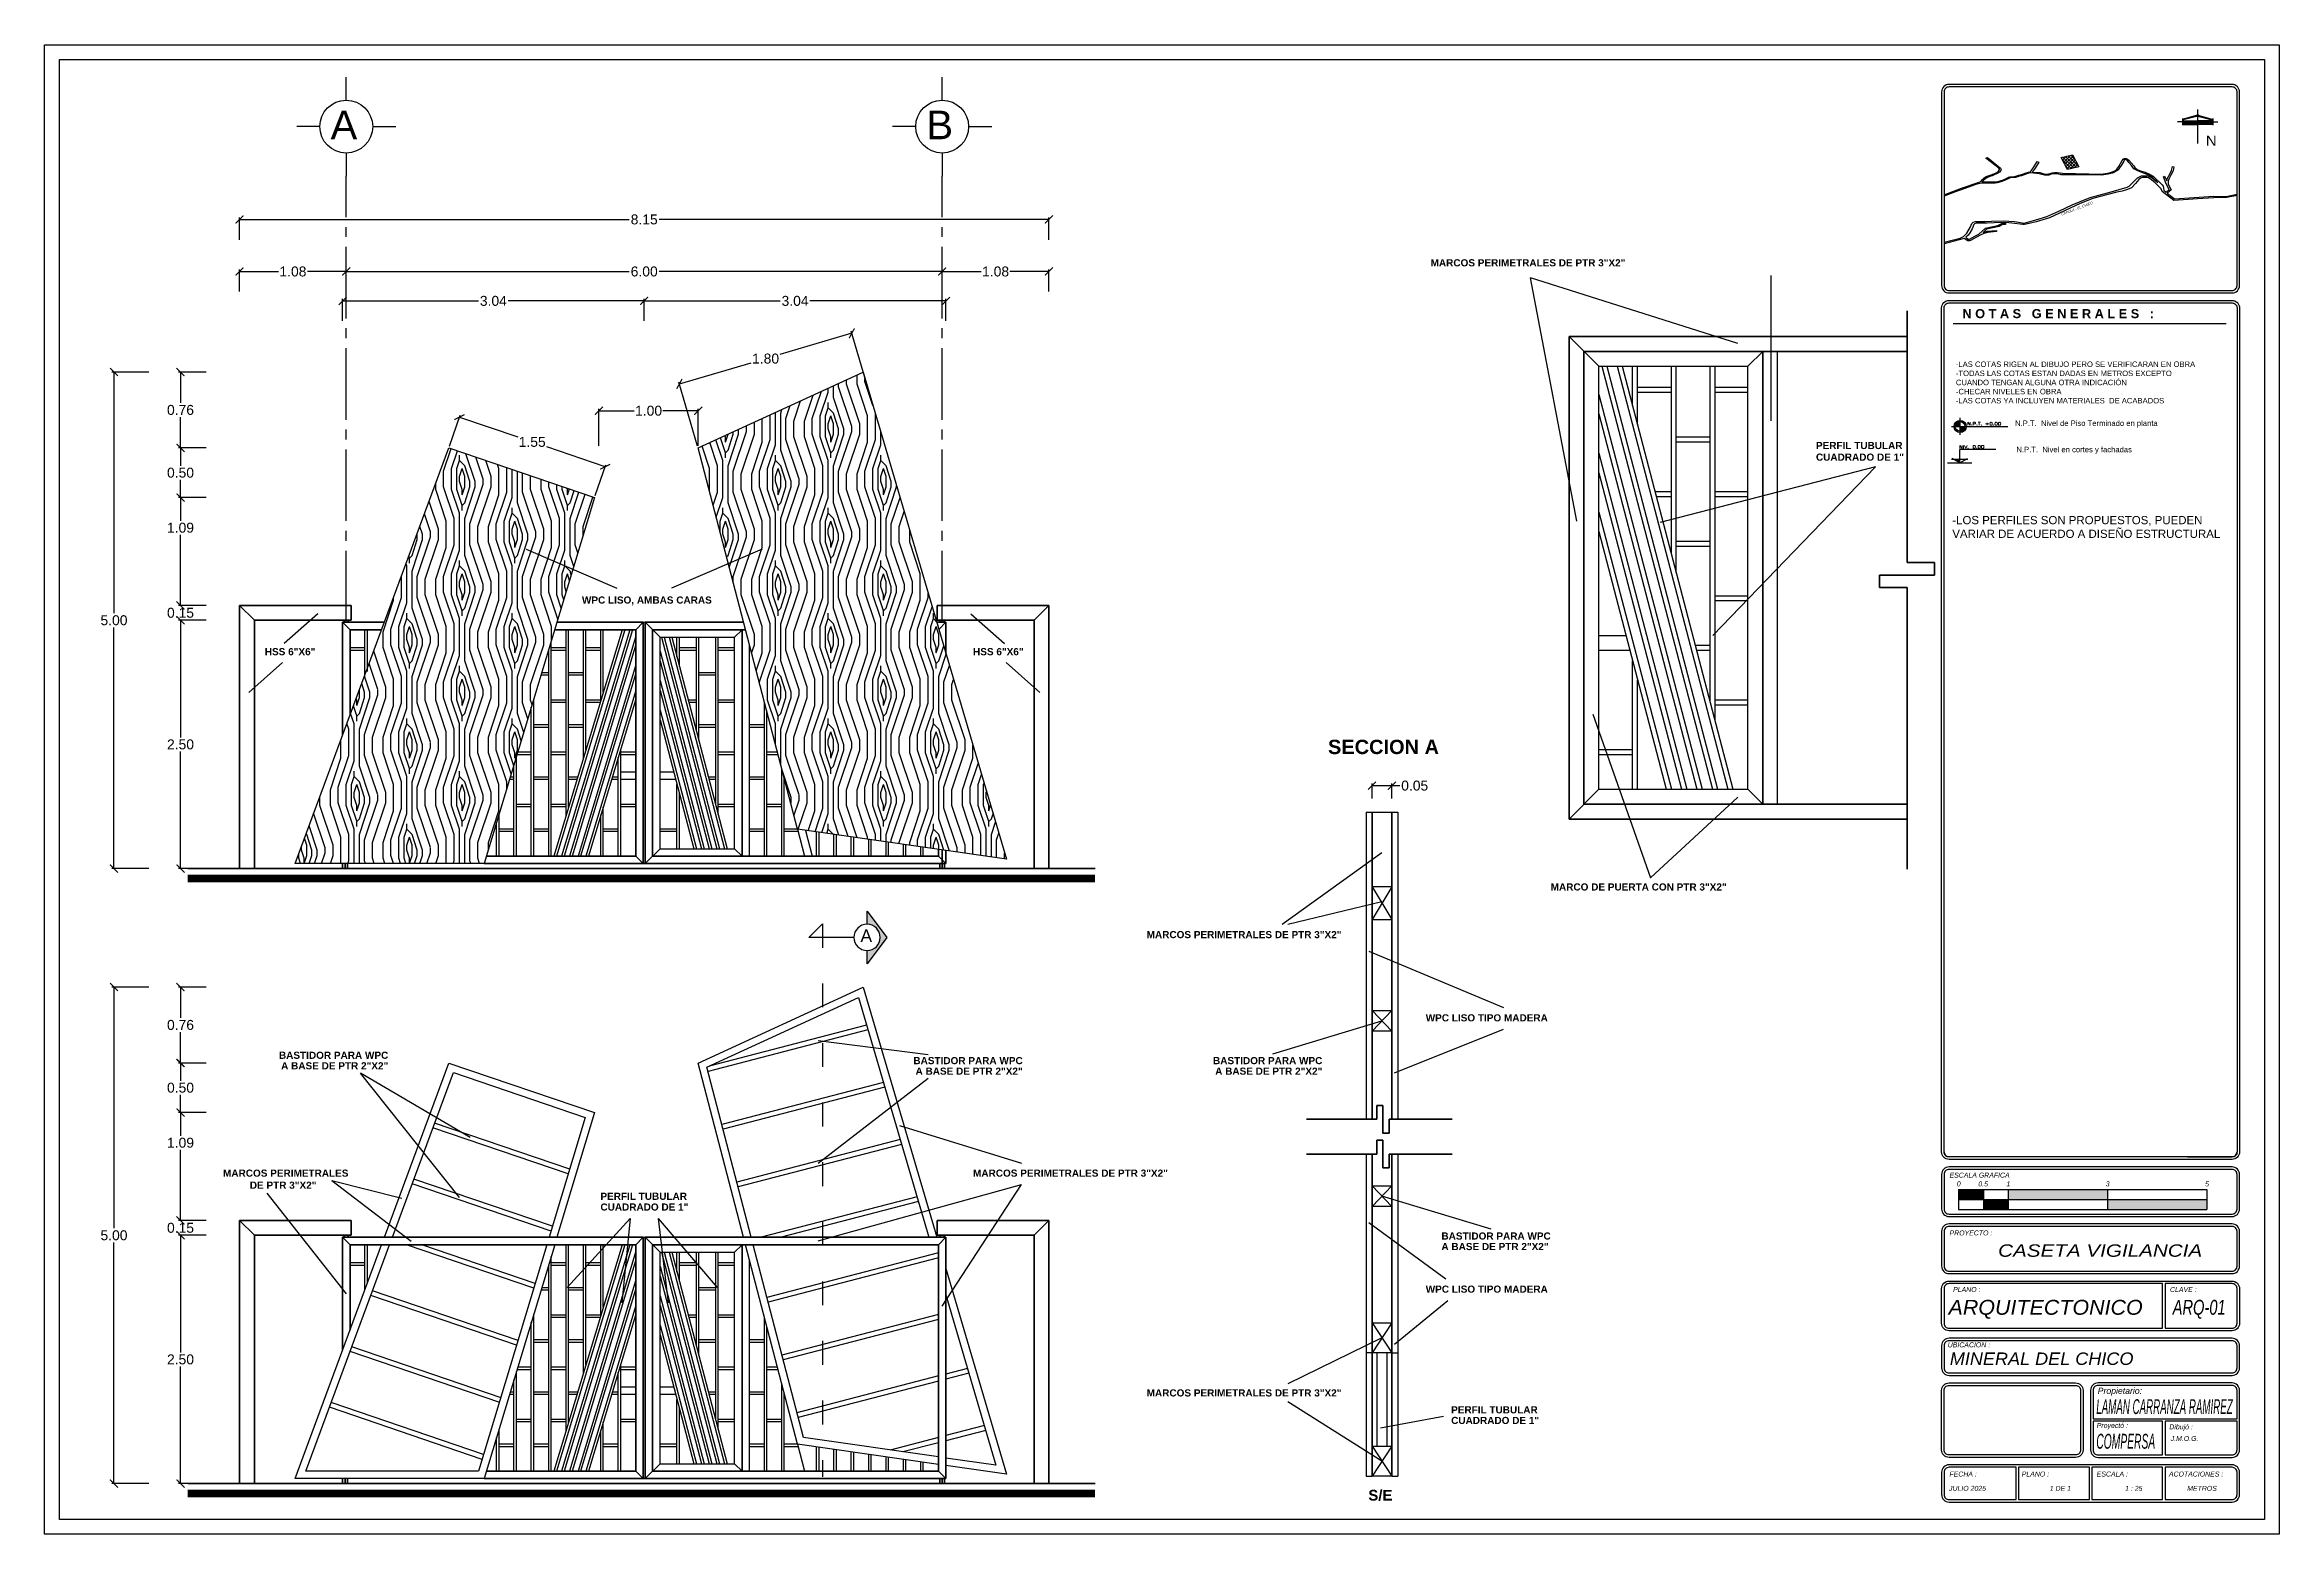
# Model space of a CAD drawing. Header units: millimetres. Extents: x 525387 to 527545, y 2235066 to 2235448.
# Drawn here: x 525706.13 to 525728.63, y 2235152 to 2235167 of the extents above; entities that cross this region are included whole.
import ezdxf
from ezdxf.enums import TextEntityAlignment as Align

# ---------------------------------------------------------------- set-up
doc = ezdxf.new("R2010")
doc.units = ezdxf.units.MM
doc.linetypes.add('ACAD_ISO03W100', pattern=[30, 12, -18])
doc.linetypes.add('ACAD_ISO04W100', pattern=[30, 24, -3, 0, -3])
for name, color, linetype in [('auxiliar', 6, 'Continuous'), ('cortes', 2, 'Continuous'), ('COTAS', 2, 'Continuous'), ('EJES', 1, 'Continuous'), ('muebles', 2, 'Continuous'), ('pie de plano', 7, 'Continuous'), ('ventanas', 3, 'Continuous')]:
    doc.layers.add(name, color=color, linetype=linetype)
doc.layers.add('muro', color=5, linetype='Continuous', lineweight=35)
doc.styles.add('A_TEX', font='arial.ttf')
doc.styles.add('Archit', font='arial.ttf')
doc.styles.add('ARIAL', font='ariali.ttf')
doc.styles.get("Standard").update_dxf_attribs({"font": 'arial.ttf'})
doc.styles.add('STYLE1', font='arial.ttf')
doc.styles.add('SWIS721', font='swissko.ttf')
doc.styles.add('T2', font='ROMANS.SHX', dxfattribs={"width": 0.75, "height": 0.125})
doc.styles.add('TECHNIC', font='techb___.ttf')
doc.dimstyles.new('ISO-25', dxfattribs={"dimtxt": 0.04, "dimasz": 0.02, "dimexe": 0.02, "dimexo": 0.02, "dimgap": 0.02, "dimtad": 0, "dimtih": 1, "dimtoh": 1, "dimzin": 1, "dimdsep": 46, "dimtxsty": 'Standard', "dimcen": 0.02, "dimazin": 0, "dimtfac": 1, "dimtmove": 0, "dimatfit": 3, "dimfxl": 1, "dimarcsym": 0})
pattern_1 = [(45, (525715.6367, 2235159.1811), (0, 1.06066), [0.0375, -0.7125]), (135, (525715.6632, 2235159.57884), (-1.06066, 8e-17), [0.075, -0.675]), (90, (525715.61017, 2235159.41974), (-0.53033, 0.53033), [0.053025, -0.159075, 0.053025, -0.10605, 0.37125, -0.318235]), (90, (525715.6367, 2235159.12806), (-0.53033, 0.53033), [0.053033, -0.106065, 0.053033, -0.84853]), (90, (525715.76927, 2235159.3667), (-0.53033, 0.53033), [0.05303, -1.00763]), (90, (525715.8488, 2235159.3932), (-0.53033, 0.53033), [0.05303, -1.00763]), (90, (525715.71623, 2235159.3667), (-0.53033, 0.53033), [0.05303, -1.00763]), (90, (525715.6632, 2235159.3667), (-0.53033, 0.53033), [0.106065, -0.954595]), (90, (525715.39804, 2235159.89704), (-0.53033, 0.53033), [0.106065, -0.954595]), (90, (525715.58365, 2235159.3402), (-0.53033, 0.53033), [0.21213, -0.84853]), (90, (525715.5306, 2235159.3402), (-0.53033, 0.53033), [0.21213, -0.84853]), (90, (525715.71623, 2235159.844), (-0.53033, 0.53033), [0.21213, -0.84853]), (90, (525715.45107, 2235159.3667), (-0.53033, 0.53033), [0.1591, -0.90156]), (90, (525715.26545, 2235159.3402), (-0.53033, 0.53033), [0.1591, -0.90156]), (90, (525715.3715, 2235159.3402), (-0.53033, 0.53033), [0.1591, -0.90156]), (90, (525715.55714, 2235159.844), (-0.53033, 0.53033), [0.265165, -0.795495]), (90, (525715.4776, 2235159.8175), (-0.53033, 0.53033), [0.265165, -0.795495]), (90, (525715.6632, 2235159.73794), (-0.53033, 0.53033), [0.37123, -0.68943]), (71.565, (525715.6367, 2235159.28716), (0.53033, 0.53033), [0.08385, -1.5932]), (71.565, (525715.58365, 2235159.55232), (0.53033, 0.53033), [0.08385, -1.5932]), (71.565, (525715.61017, 2235159.47277), (0.53033, 0.53033), [0.08385, -1.5932]), (71.565, (525715.6632, 2235159.2076), (0.53033, 0.53033), [0.167705, -1.509346]), (71.565, (525715.53062, 2235159.55232), (0.53033, 0.53033), [0.25156, -1.425493]), (71.565, (525715.45107, 2235159.5258), (0.53033, 0.53033), [0.33541, -1.34164]), (71.565, (525715.37152, 2235159.4993), (0.53033, 0.53033), [0.33541, -1.34164]), (71.565, (525715.13287, 2235159.57884), (0.53033, 0.53033), [0.33541, -1.34164]), (71.565, (525715.1859, 2235159.5258), (0.53033, 0.53033), [0.41926, -1.25779]), (71.565, (525715.26545, 2235159.4993), (0.53033, 0.53033), [0.41926, -1.25779]), (108.435, (525715.6632, 2235159.47277), (-0.53033, 0.53033), [0.08385, -1.5932]), (108.435, (525715.6367, 2235159.3402), (-0.53033, 0.53033), [0.08385, -1.5932]), (108.435, (525715.6367, 2235159.1811), (-0.53033, 0.53033), [0.167705, -1.509346]), (108.435, (525715.71623, 2235159.41974), (-0.53033, 0.53033), [0.167705, -1.509346]), (108.435, (525715.61017, 2235159.10154), (-0.53033, 0.53033), [0.25156, -1.425493]), (108.435, (525715.55714, 2235159.0485), (-0.53033, 0.53033), [0.33541, -1.34164]), (108.435, (525716.0079, 2235159.55232), (-0.53033, 0.53033), [0.33541, -1.34164]), (108.435, (525715.76927, 2235159.41974), (-0.53033, 0.53033), [0.33541, -1.34164]), (108.435, (525715.92837, 2235159.47277), (-0.53033, 0.53033), [0.41926, -1.25779]), (108.435, (525715.8488, 2235159.44626), (-0.53033, 0.53033), [0.41926, -1.25779])]

msp = doc.modelspace()

# ---------------------------------------------------------------- texts
at = {"layer": 'EJES', "color": 7, "lineweight": -3, "style": 'STYLE1'}
for s, p in [('A', (525709.01, 2235166.05)), ('B', (525715.01, 2235166.05))]:
    msp.add_text(s, height=0.288, dxfattribs=at).set_placement(p)
at = {"layer": 'pie de plano', "color": 1, "lineweight": -3, "style": 'SWIS721', "width": 0.975836}
msp.add_text('N', height=0.1, dxfattribs=at).set_placement((525727.891, 2235165.986), (525728.001, 2235165.986), align=Align.FIT)
at = {"layer": 'pie de plano', "lineweight": -3, "style": 'ARIAL'}
msp.add_text('CAPULA - EL CHICO', height=0.025, rotation=20.653, dxfattribs=at).set_placement((525726.442, 2235165.282))
at = {"layer": 'pie de plano', "lineweight": -3}
for s, height, style, p in [('N.P.T.  Nivel de Piso Terminado en planta', 0.05504, 'Archit', (525725.971, 2235163.163)), ('N.P.T.  Nivel en cortes y fachadas', 0.05504, 'Archit', (525725.985, 2235162.898)), ('ESCALA GRAFICA', 0.05, 'ARIAL', (525725.311, 2235155.594)), ('0', 0.05, 'ARIAL', (525725.384, 2235155.506)), ('0.5', 0.05, 'ARIAL', (525725.601, 2235155.506)), ('1', 0.05, 'ARIAL', (525725.884, 2235155.506)), ('3', 0.05, 'ARIAL', (525726.884, 2235155.506)), ('5', 0.05, 'ARIAL', (525727.884, 2235155.506)), ('PROYECTO :', 0.05, 'ARIAL', (525725.311, 2235155.012)), ('PLANO :', 0.05, 'ARIAL', (525725.347, 2235154.442)), ('CLAVE :', 0.05, 'ARIAL', (525727.531, 2235154.442)), ('UBICACION :', 0.05, 'ARIAL', (525725.293, 2235153.885)), ('Propietario:', 0.0625, 'ARIAL', (525726.803, 2235153.416)), ('Proyectó :', 0.05, 'ARIAL', (525726.793, 2235153.073)), ('Dibujó :', 0.05, 'ARIAL', (525727.524, 2235153.059)), ('J.M.O.G.', 0.05, 'ARIAL', (525727.538, 2235152.942)), ('JULIO 2025', 0.05, 'ARIAL', (525725.306, 2235152.44)), ('FECHA :', 0.05, 'ARIAL', (525725.31, 2235152.584)), ('PLANO :', 0.05, 'ARIAL', (525726.038, 2235152.584)), ('1 DE 1', 0.05, 'ARIAL', (525726.32, 2235152.44)), ('ESCALA :', 0.05, 'ARIAL', (525726.793, 2235152.584)), ('1 : 25', 0.05, 'ARIAL', (525727.079, 2235152.44)), ('ACOTACIONES :', 0.05, 'ARIAL', (525727.52, 2235152.584)), ('METROS', 0.05, 'ARIAL', (525727.704, 2235152.44))]:
    msp.add_text(s, height=height, dxfattribs=dict(at, style=style)).set_placement(p)
at = {"layer": 'pie de plano', "lineweight": -3, "style": 'ARIAL'}
for s, height, width, p, p2 in [('CASETA VIGILANCIA', 0.125, 1.189856, (525725.8, 2235154.797), (525727.855, 2235154.797)), ('ARQUITECTONICO', 0.15, 1.030441, (525725.301, 2235154.213), (525727.256, 2235154.213)), ('ARQ-01', 0.15, 0.703584, (525727.558, 2235154.213), (525728.091, 2235154.213)), ('MINERAL DEL CHICO', 0.125, 1.041604, (525725.314, 2235153.708), (525727.163, 2235153.708)), ('LAMAN CARRANZA RAMIREZ', 0.15, 0.467192, (525726.789, 2235153.213), (525728.162, 2235153.213)), ('COMPERSA', 0.15, 0.494659, (525726.789, 2235152.864), (525727.382, 2235152.864))]:
    msp.add_text(s, height=height, dxfattribs=dict(at, width=width)).set_placement(p, p2, align=Align.FIT)
at = {"layer": 'pie de plano', "lineweight": -3}
for s, insert, char_height, width, attachment_point, style in [('{\\fArial|b1|i0|c0|p34;MARCOS PERIMETRALES DE PTR 3"X2"}', (525720.086, 2235164.842), 0.072, 2.47589, 1, 'ARIAL'), ('{\\fArial|b1|i0|c0|p34;N O T A S   G E N E R A L E S   :}', (525725.441, 2235164.34), 0.09173, 4.12649, 1, 'TECHNIC'), ('-LAS COTAS RIGEN AL DIBUJO PERO SE VERIFICARAN EN OBRA\\P-TODAS LAS COTAS ESTAN DADAS EN METROS EXCEPTO CUANDO TENGAN ALGUNA OTRA INDICACIÓN\\P-CHECAR NIVELES EN OBRA\\P-LAS COTAS YA INCLUYEN MATERIALES  DE ACABADOS', (525725.375, 2235163.812), 0.05504, 2.4717, 1, 'Archit'), ('{\\fArial|b1|i0|c0|p34;CUADRADO DE 1"}', (525723.966, 2235162.885), 0.072, 2.47589, 1, 'ARIAL'), ('{\\fArial|b1|i0|c0|p34;PERFIL TUBULAR }', (525723.966, 2235163.002), 0.072, 2.47589, 1, 'ARIAL'), ('-LOS PERFILES SON PROPUESTOS, PUEDEN \\PVARIAR DE ACUERDO A DISEÑO ESTRUCTURAL', (525725.339, 2235162.256), 0.08256, 3.70755, 1, 'Archit'), ('{\\fArial|b1|i0|c0|p34;WPC LISO, AMBAS CARAS}', (525711.541, 2235161.446), 0.072, 2.47589, 1, 'ARIAL'), ('{\\fArial|b1|i0|c0|p34;HSS 6"X6"}', (525708.857, 2235160.926), 0.072, 2.47589, 3, 'ARIAL'), ('{\\fArial|b1|i0|c0|p34;HSS 6"X6"}', (525715.479, 2235160.926), 0.072, 2.47589, 1, 'ARIAL'), ('{\\fArial|b1|i0|c0|p34;SECCION A}', (525719.053, 2235160.003), 0.144, 4.95178, 1, 'ARIAL'), ('{\\fArial|b1|i0|c0|p34;MARCO DE PUERTA CON PTR 3"X2"}', (525721.295, 2235158.557), 0.072, 2.47589, 1, 'ARIAL'), ('{\\fArial|b1|i0|c0|p34;MARCOS PERIMETRALES DE PTR 3"X2"}', (525717.227, 2235158.077), 0.072, 2.47589, 1, 'ARIAL'), ('{\\fArial|b1|i0|c0|p34;WPC LISO TIPO MADERA}', (525720.037, 2235157.239), 0.072, 2.47589, 1, 'ARIAL'), ('{\\fArial|b1|i0|c0|p34;BASTIDOR PARA WPC}', (525709.591, 2235156.862), 0.072, 2.47589, 3, 'ARIAL'), ('{\\fArial|b1|i0|c0|p34;A BASE DE PTR 2"X2"}', (525709.591, 2235156.756), 0.072, 2.47589, 3, 'ARIAL'), ('{\\fArial|b1|i0|c0|p34;BASTIDOR PARA WPC}', (525715.979, 2235156.808), 0.072, 2.47589, 3, 'ARIAL'), ('{\\fArial|b1|i0|c0|p34;BASTIDOR PARA WPC}', (525718.996, 2235156.808), 0.072, 2.47589, 3, 'ARIAL'), ('{\\fArial|b1|i0|c0|p34;A BASE DE PTR 2"X2"}', (525715.979, 2235156.702), 0.072, 2.47589, 3, 'ARIAL'), ('{\\fArial|b1|i0|c0|p34;A BASE DE PTR 2"X2"}', (525718.996, 2235156.702), 0.072, 2.47589, 3, 'ARIAL'), ('{\\fArial|b1|i0|c0|p34;MARCOS PERIMETRALES }', (525709.19, 2235155.675), 0.072, 2.47589, 3, 'ARIAL'), ('{\\fArial|b1|i0|c0|p34;MARCOS PERIMETRALES DE PTR 3"X2"}', (525715.479, 2235155.675), 0.072, 2.47589, 1, 'ARIAL'), ('{\\fArial|b1|i0|c0|p34;DE PTR 3"X2"}', (525708.868, 2235155.554), 0.072, 2.47589, 3, 'ARIAL'), ('{\\fArial|b1|i0|c0|p34;PERFIL TUBULAR }', (525711.727, 2235155.442), 0.072, 2.47589, 1, 'ARIAL'), ('{\\fArial|b1|i0|c0|p34;CUADRADO DE 1"}', (525711.727, 2235155.334), 0.072, 2.47589, 1, 'ARIAL'), ('{\\fArial|b1|i0|c0|p34;BASTIDOR PARA WPC}', (525720.195, 2235155.042), 0.072, 2.47589, 1, 'ARIAL'), ('{\\fArial|b1|i0|c0|p34;A BASE DE PTR 2"X2"}', (525720.195, 2235154.936), 0.072, 2.47589, 1, 'ARIAL'), ('{\\fArial|b1|i0|c0|p34;WPC LISO TIPO MADERA}', (525720.037, 2235154.507), 0.072, 2.47589, 1, 'ARIAL'), ('{\\fArial|b1|i0|c0|p34;MARCOS PERIMETRALES DE PTR 3"X2"}', (525717.227, 2235153.462), 0.072, 2.47589, 1, 'ARIAL'), ('{\\fArial|b1|i0|c0|p34;CUADRADO DE 1"}', (525720.293, 2235153.185), 0.072, 2.47589, 1, 'ARIAL'), ('{\\fArial|b1|i0|c0|p34;PERFIL TUBULAR }', (525720.293, 2235153.292), 0.072, 2.47589, 1, 'ARIAL'), ('{\\fArial|b1|i0|c0|p34;S/E}', (525719.459, 2235152.45), 0.108, 3.71384, 1, 'ARIAL')]:
    msp.add_mtext(s, dxfattribs=dict(at, insert=insert, char_height=char_height, width=width, attachment_point=attachment_point, style=style))

# ---------------------------------------------------------------- blocks, each defined once
blk = doc.blocks.new('75E')
h = blk.add_hatch()
h.set_pattern_fill('ANSI31', color=0, scale=0.02, style=0)
h.set_pattern_definition([(45, (0, 0), (-0.001767767, 0.001767767), [])])
h.paths.add_polyline_path([(0, 0.203, 0.41726), (-0.202, 0.003, 0.003635), (-0.202, 0), (0, 0)])
h.paths.add_polyline_path([(0, 0), (0, -0.197, 0.406931), (0.198, 0)])
at = {"color": 0}
for p, q in [((-0.352, -0.001), (1.959, 0)), ((0, -0.347), (0, 0.353))]:
    blk.add_line(p, q, dxfattribs=at)
for radius in [0.25, 0.2]:
    blk.add_circle((-0.002, 0.003), radius, dxfattribs=at)
at = {"color": 0, "style": 'T2', "width": 1.3}
blk.add_text('N.P.T.', height=0.125, dxfattribs=at).set_placement((0.29, 0.052))
blk.add_attdef('NIV.', (1.022, 0.052), '', height=0.125, dxfattribs=at)
blk = doc.blocks.new('76A')
at = {"color": 0}
for p, q in [((-0.3, 0), (0.301, 0)), ((-0.2, 0.094), (0.201, 0.094)), ((0.001, 0), (-0.19, 0.11)), ((0.889, 0.333), (0, 0.333)), ((0, 0), (0, 0.333)), ((0, 0), (0.191, 0.11))]:
    blk.add_line(p, q, dxfattribs=at)
blk.add_solid([(-0.162, 0.094), (0, 0.094), (0, 0)], dxfattribs=at)
at = {"color": 0, "style": 'T2', "width": 1.3}
blk.add_text('NIV.', height=0.075, dxfattribs=at).set_placement((-0.014, 0.359))
blk.add_attdef('NIVEL', (0.315, 0.359), '', height=0.075, dxfattribs=at)
blk = doc.blocks.new('_ArchTick')
at = {"color": 0, "linetype": 'ByBlock', "lineweight": 0, "const_width": 0.15}
blk.add_lwpolyline([(-0.5, -0.5), (0.5, 0.5)], dxfattribs=at)
blk = doc.blocks.new('*D258')
at = {"layer": 'COTAS', "color": 0, "linetype": 'Continuous', "lineweight": -2, "transparency": 16777216}
for p, q in [((525708.093, 2235164.518), (525708.093, 2235164.738)), ((525708.093, 2235164.718), (525708.485, 2235164.718)), ((525709.168, 2235164.718), (525708.776, 2235164.718)), ((525709.168, 2235164.518), (525709.168, 2235164.738))]:
    blk.add_line(p, q, dxfattribs=at)
at = {"layer": 'Defpoints', "color": 0, "linetype": 'Continuous', "transparency": 16777216}
for p in [(525709.168, 2235164.718), (525708.093, 2235164.498), (525709.168, 2235164.498)]:
    blk.add_point(p, dxfattribs=at)
at = {"layer": 'COTAS', "color": 0, "linetype": 'Continuous', "lineweight": -2, "transparency": 16777216, "xscale": 0.08, "yscale": 0.08, "zscale": 0.08, "rotation": 180}
blk.add_blockref('_ArchTick', (525708.093, 2235164.718), dxfattribs=at)
at = {"layer": 'COTAS', "color": 0, "linetype": 'Continuous', "lineweight": -2, "transparency": 16777216, "xscale": 0.08, "yscale": 0.08, "zscale": 0.08}
blk.add_blockref('_ArchTick', (525709.168, 2235164.718), dxfattribs=at)
at = {"layer": 'COTAS', "color": 0, "linetype": 'Continuous', "lineweight": -3, "transparency": 16777216, "insert": (525708.631, 2235164.718), "char_height": 0.1, "attachment_point": 5}
blk.add_mtext('1.08', dxfattribs=at)
blk = doc.blocks.new('*D259')
at = {"layer": 'COTAS', "color": 0, "linetype": 'Continuous', "lineweight": -2, "transparency": 16777216}
for p, q in [((525709.168, 2235164.518), (525709.168, 2235164.738)), ((525709.168, 2235164.718), (525712.018, 2235164.718)), ((525715.168, 2235164.718), (525712.318, 2235164.718)), ((525715.168, 2235164.518), (525715.168, 2235164.738))]:
    blk.add_line(p, q, dxfattribs=at)
at = {"layer": 'Defpoints', "color": 0, "linetype": 'Continuous', "transparency": 16777216}
for p in [(525715.168, 2235164.718), (525709.168, 2235164.498), (525715.168, 2235164.498)]:
    blk.add_point(p, dxfattribs=at)
at = {"layer": 'COTAS', "color": 0, "linetype": 'Continuous', "lineweight": -2, "transparency": 16777216, "xscale": 0.08, "yscale": 0.08, "zscale": 0.08, "rotation": 180}
blk.add_blockref('_ArchTick', (525709.168, 2235164.718), dxfattribs=at)
at = {"layer": 'COTAS', "color": 0, "linetype": 'Continuous', "lineweight": -2, "transparency": 16777216, "xscale": 0.08, "yscale": 0.08, "zscale": 0.08}
blk.add_blockref('_ArchTick', (525715.168, 2235164.718), dxfattribs=at)
at = {"layer": 'COTAS', "color": 0, "linetype": 'Continuous', "lineweight": -3, "transparency": 16777216, "insert": (525712.168, 2235164.718), "char_height": 0.1, "attachment_point": 5}
blk.add_mtext('6.00', dxfattribs=at)
blk = doc.blocks.new('*D260')
at = {"layer": 'COTAS', "color": 0, "linetype": 'Continuous', "lineweight": -2, "transparency": 16777216}
for p, q in [((525715.168, 2235164.518), (525715.168, 2235164.738)), ((525715.168, 2235164.718), (525715.56, 2235164.718)), ((525716.243, 2235164.718), (525715.851, 2235164.718)), ((525716.243, 2235164.518), (525716.243, 2235164.738))]:
    blk.add_line(p, q, dxfattribs=at)
at = {"layer": 'Defpoints', "color": 0, "linetype": 'Continuous', "transparency": 16777216}
for p in [(525716.243, 2235164.718), (525715.168, 2235164.498), (525716.243, 2235164.498)]:
    blk.add_point(p, dxfattribs=at)
at = {"layer": 'COTAS', "color": 0, "linetype": 'Continuous', "lineweight": -2, "transparency": 16777216, "xscale": 0.08, "yscale": 0.08, "zscale": 0.08, "rotation": 180}
blk.add_blockref('_ArchTick', (525715.168, 2235164.718), dxfattribs=at)
at = {"layer": 'COTAS', "color": 0, "linetype": 'Continuous', "lineweight": -2, "transparency": 16777216, "xscale": 0.08, "yscale": 0.08, "zscale": 0.08}
blk.add_blockref('_ArchTick', (525716.243, 2235164.718), dxfattribs=at)
at = {"layer": 'COTAS', "color": 0, "linetype": 'Continuous', "lineweight": -3, "transparency": 16777216, "insert": (525715.706, 2235164.718), "char_height": 0.1, "attachment_point": 5}
blk.add_mtext('1.08', dxfattribs=at)
blk = doc.blocks.new('*D261')
at = {"layer": 'COTAS', "color": 0, "linetype": 'Continuous', "lineweight": -2, "transparency": 16777216}
for p, q in [((525708.093, 2235165.038), (525708.093, 2235165.262)), ((525708.093, 2235165.242), (525712.018, 2235165.242)), ((525716.243, 2235165.242), (525712.318, 2235165.242)), ((525716.243, 2235165.038), (525716.243, 2235165.262))]:
    blk.add_line(p, q, dxfattribs=at)
at = {"layer": 'Defpoints', "color": 0, "linetype": 'Continuous', "transparency": 16777216}
for p in [(525716.243, 2235165.242), (525708.093, 2235165.018), (525716.243, 2235165.018)]:
    blk.add_point(p, dxfattribs=at)
at = {"layer": 'COTAS', "color": 0, "linetype": 'Continuous', "lineweight": -2, "transparency": 16777216, "xscale": 0.08, "yscale": 0.08, "zscale": 0.08, "rotation": 180}
blk.add_blockref('_ArchTick', (525708.093, 2235165.242), dxfattribs=at)
at = {"layer": 'COTAS', "color": 0, "linetype": 'Continuous', "lineweight": -2, "transparency": 16777216, "xscale": 0.08, "yscale": 0.08, "zscale": 0.08}
blk.add_blockref('_ArchTick', (525716.243, 2235165.242), dxfattribs=at)
at = {"layer": 'COTAS', "color": 0, "linetype": 'Continuous', "lineweight": -3, "transparency": 16777216, "insert": (525712.168, 2235165.242), "char_height": 0.1, "attachment_point": 5}
blk.add_mtext('8.15', dxfattribs=at)
blk = doc.blocks.new('*D262')
at = {"layer": 'COTAS', "color": 0, "linetype": 'Continuous', "lineweight": -2, "transparency": 16777216}
for p, q in [((525714.258, 2235164.096), (525713.535, 2235163.884)), ((525714.442, 2235163.471), (525714.252, 2235164.116)), ((525712.522, 2235163.586), (525713.245, 2235163.799)), ((525712.706, 2235162.961), (525712.517, 2235163.605))]:
    blk.add_line(p, q, dxfattribs=at)
at = {"layer": 'Defpoints', "color": 0, "linetype": 'Continuous', "transparency": 16777216}
for p in [(525714.258, 2235164.096), (525714.447, 2235163.452), (525712.712, 2235162.942)]:
    blk.add_point(p, dxfattribs=at)
at = {"layer": 'COTAS', "color": 0, "linetype": 'Continuous', "lineweight": -2, "transparency": 16777216, "xscale": 0.08, "yscale": 0.08, "zscale": 0.08}
for p, rotation in [((525714.258, 2235164.096), 16.38531262019208), ((525712.522, 2235163.586), 196.3853126201921)]:
    blk.add_blockref('_ArchTick', p, dxfattribs=dict(at, rotation=rotation))
at = {"layer": 'COTAS', "color": 0, "linetype": 'Continuous', "lineweight": -3, "transparency": 16777216, "insert": (525713.39, 2235163.841), "char_height": 0.1, "attachment_point": 5}
blk.add_mtext('1.80', dxfattribs=at)
blk = doc.blocks.new('*D263')
at = {"layer": 'COTAS', "color": 0, "linetype": 'Continuous', "lineweight": -2, "transparency": 16777216}
for p, q in [((525711.712, 2235162.962), (525711.712, 2235163.336)), ((525711.712, 2235163.316), (525712.067, 2235163.316)), ((525712.712, 2235163.316), (525712.357, 2235163.316)), ((525712.712, 2235162.962), (525712.712, 2235163.336))]:
    blk.add_line(p, q, dxfattribs=at)
at = {"layer": 'Defpoints', "color": 0, "linetype": 'Continuous', "transparency": 16777216}
for p in [(525711.712, 2235163.316), (525711.712, 2235162.942), (525712.712, 2235162.942)]:
    blk.add_point(p, dxfattribs=at)
at = {"layer": 'COTAS', "color": 0, "linetype": 'Continuous', "lineweight": -2, "transparency": 16777216, "xscale": 0.08, "yscale": 0.08, "zscale": 0.08, "rotation": 180}
blk.add_blockref('_ArchTick', (525711.712, 2235163.316), dxfattribs=at)
at = {"layer": 'COTAS', "color": 0, "linetype": 'Continuous', "lineweight": -2, "transparency": 16777216, "xscale": 0.08, "yscale": 0.08, "zscale": 0.08}
blk.add_blockref('_ArchTick', (525712.712, 2235163.316), dxfattribs=at)
at = {"layer": 'COTAS', "color": 0, "linetype": 'Continuous', "lineweight": -3, "transparency": 16777216, "insert": (525712.212, 2235163.316), "char_height": 0.1, "attachment_point": 5}
blk.add_mtext('1.00', dxfattribs=at)
blk = doc.blocks.new('*D264')
at = {"layer": 'COTAS', "color": 0, "linetype": 'Continuous', "lineweight": -2, "transparency": 16777216}
for p, q in [((525710.208, 2235162.961), (525710.314, 2235163.271)), ((525710.307, 2235163.252), (525710.895, 2235163.052)), ((525711.774, 2235162.752), (525711.186, 2235162.953)), ((525711.674, 2235162.461), (525711.78, 2235162.771))]:
    blk.add_line(p, q, dxfattribs=at)
at = {"layer": 'Defpoints', "color": 0, "linetype": 'Continuous', "transparency": 16777216}
for p in [(525710.307, 2235163.252), (525710.202, 2235162.942), (525711.668, 2235162.442)]:
    blk.add_point(p, dxfattribs=at)
at = {"layer": 'COTAS', "color": 0, "linetype": 'Continuous', "lineweight": -2, "transparency": 16777216, "xscale": 0.08, "yscale": 0.08, "zscale": 0.08}
for p, rotation in [((525710.307, 2235163.252), 161.194489787078), ((525711.774, 2235162.752), 341.194489787078)]:
    blk.add_blockref('_ArchTick', p, dxfattribs=dict(at, rotation=rotation))
at = {"layer": 'COTAS', "color": 0, "linetype": 'Continuous', "lineweight": -3, "transparency": 16777216, "insert": (525711.04, 2235163.002), "char_height": 0.1, "attachment_point": 5}
blk.add_mtext('1.55', dxfattribs=at)
blk = doc.blocks.new('*D265')
at = {"layer": 'COTAS', "color": 0, "linetype": 'Continuous', "lineweight": -2, "transparency": 16777216}
for p, q in [((525707.757, 2235161.206), (525707.479, 2235161.206)), ((525707.499, 2235161.206), (525707.499, 2235160.027)), ((525707.499, 2235158.706), (525707.499, 2235159.885)), ((525707.757, 2235158.706), (525707.479, 2235158.706))]:
    blk.add_line(p, q, dxfattribs=at)
at = {"layer": 'Defpoints', "color": 0, "linetype": 'Continuous', "transparency": 16777216}
for p in [(525707.499, 2235161.206), (525707.777, 2235161.206), (525707.777, 2235158.706)]:
    blk.add_point(p, dxfattribs=at)
at = {"layer": 'COTAS', "color": 0, "linetype": 'Continuous', "lineweight": -2, "transparency": 16777216, "xscale": 0.08, "yscale": 0.08, "zscale": 0.08}
for p, rotation in [((525707.499, 2235161.206), 90), ((525707.499, 2235158.706), 270)]:
    blk.add_blockref('_ArchTick', p, dxfattribs=dict(at, rotation=rotation))
at = {"layer": 'COTAS', "color": 0, "linetype": 'Continuous', "lineweight": -3, "transparency": 16777216, "insert": (525707.499, 2235159.956), "char_height": 0.1, "attachment_point": 5}
blk.add_mtext('2.50', dxfattribs=at)
blk = doc.blocks.new('*D266')
at = {"layer": 'COTAS', "color": 0, "linetype": 'Continuous', "lineweight": -2, "transparency": 16777216}
for p, q in [((525707.737, 2235162.442), (525707.479, 2235162.442)), ((525707.499, 2235162.442), (525707.499, 2235162.209)), ((525707.499, 2235161.356), (525707.499, 2235162.067)), ((525707.737, 2235161.356), (525707.479, 2235161.356))]:
    blk.add_line(p, q, dxfattribs=at)
at = {"layer": 'Defpoints', "color": 0, "linetype": 'Continuous', "transparency": 16777216}
for p in [(525707.499, 2235162.442), (525707.757, 2235162.442), (525707.757, 2235161.356)]:
    blk.add_point(p, dxfattribs=at)
at = {"layer": 'COTAS', "color": 0, "linetype": 'Continuous', "lineweight": -2, "transparency": 16777216, "xscale": 0.08, "yscale": 0.08, "zscale": 0.08}
for p, rotation in [((525707.499, 2235162.442), 90), ((525707.499, 2235161.356), 270)]:
    blk.add_blockref('_ArchTick', p, dxfattribs=dict(at, rotation=rotation))
at = {"layer": 'COTAS', "color": 0, "linetype": 'Continuous', "lineweight": -3, "transparency": 16777216, "insert": (525707.499, 2235162.138), "char_height": 0.1, "attachment_point": 5}
blk.add_mtext('1.09', dxfattribs=at)
blk = doc.blocks.new('*D267')
at = {"layer": 'COTAS', "color": 0, "linetype": 'Continuous', "lineweight": -2, "transparency": 16777216}
for p, q in [((525707.757, 2235162.942), (525707.479, 2235162.942)), ((525707.499, 2235162.942), (525707.499, 2235162.763)), ((525707.499, 2235162.442), (525707.499, 2235162.621)), ((525707.757, 2235162.442), (525707.479, 2235162.442))]:
    blk.add_line(p, q, dxfattribs=at)
at = {"layer": 'Defpoints', "color": 0, "linetype": 'Continuous', "transparency": 16777216}
for p in [(525707.499, 2235162.942), (525707.777, 2235162.942), (525707.777, 2235162.442)]:
    blk.add_point(p, dxfattribs=at)
at = {"layer": 'COTAS', "color": 0, "linetype": 'Continuous', "lineweight": -2, "transparency": 16777216, "xscale": 0.08, "yscale": 0.08, "zscale": 0.08}
for p, rotation in [((525707.499, 2235162.942), 90), ((525707.499, 2235162.442), 270)]:
    blk.add_blockref('_ArchTick', p, dxfattribs=dict(at, rotation=rotation))
at = {"layer": 'COTAS', "color": 0, "linetype": 'Continuous', "lineweight": -3, "transparency": 16777216, "insert": (525707.499, 2235162.692), "char_height": 0.1, "attachment_point": 5}
blk.add_mtext('0.50', dxfattribs=at)
blk = doc.blocks.new('*D268')
at = {"layer": 'COTAS', "color": 0, "linetype": 'Continuous', "lineweight": -2, "transparency": 16777216}
for p, q in [((525707.757, 2235163.706), (525707.479, 2235163.706)), ((525707.499, 2235163.706), (525707.499, 2235163.395)), ((525707.499, 2235162.942), (525707.499, 2235163.253)), ((525707.758, 2235162.942), (525707.479, 2235162.942))]:
    blk.add_line(p, q, dxfattribs=at)
at = {"layer": 'Defpoints', "color": 0, "linetype": 'Continuous', "transparency": 16777216}
for p in [(525707.499, 2235163.706), (525707.777, 2235163.706), (525707.778, 2235162.942)]:
    blk.add_point(p, dxfattribs=at)
at = {"layer": 'COTAS', "color": 0, "linetype": 'Continuous', "lineweight": -2, "transparency": 16777216, "xscale": 0.08, "yscale": 0.08, "zscale": 0.08}
for p, rotation in [((525707.499, 2235163.706), 90), ((525707.499, 2235162.942), 270)]:
    blk.add_blockref('_ArchTick', p, dxfattribs=dict(at, rotation=rotation))
at = {"layer": 'COTAS', "color": 0, "linetype": 'Continuous', "lineweight": -3, "transparency": 16777216, "insert": (525707.499, 2235163.324), "char_height": 0.1, "attachment_point": 5}
blk.add_mtext('0.76', dxfattribs=at)
blk = doc.blocks.new('*D269')
at = {"layer": 'COTAS', "color": 0, "linetype": 'Continuous', "lineweight": -2, "transparency": 16777216}
for p, q in [((525707.179, 2235163.706), (525706.809, 2235163.706)), ((525706.829, 2235163.706), (525706.829, 2235161.277)), ((525706.829, 2235158.706), (525706.829, 2235161.135)), ((525707.179, 2235158.706), (525706.809, 2235158.706))]:
    blk.add_line(p, q, dxfattribs=at)
at = {"layer": 'Defpoints', "color": 0, "linetype": 'Continuous', "transparency": 16777216}
for p in [(525706.829, 2235163.706), (525707.199, 2235163.706), (525707.199, 2235158.706)]:
    blk.add_point(p, dxfattribs=at)
at = {"layer": 'COTAS', "color": 0, "linetype": 'Continuous', "lineweight": -2, "transparency": 16777216, "xscale": 0.08, "yscale": 0.08, "zscale": 0.08}
for p, rotation in [((525706.829, 2235163.706), 90), ((525706.829, 2235158.706), 270)]:
    blk.add_blockref('_ArchTick', p, dxfattribs=dict(at, rotation=rotation))
at = {"layer": 'COTAS', "color": 0, "linetype": 'Continuous', "lineweight": -3, "transparency": 16777216, "insert": (525706.829, 2235161.206), "char_height": 0.1, "attachment_point": 5}
blk.add_mtext('5.00', dxfattribs=at)
blk = doc.blocks.new('*D270')
at = {"layer": 'COTAS', "color": 0, "linetype": 'Continuous', "lineweight": -2, "transparency": 16777216}
for p, q in [((525707.757, 2235161.356), (525707.479, 2235161.356)), ((525707.499, 2235161.356), (525707.499, 2235161.352)), ((525707.757, 2235161.206), (525707.479, 2235161.206)), ((525707.499, 2235161.206), (525707.499, 2235161.21))]:
    blk.add_line(p, q, dxfattribs=at)
at = {"layer": 'Defpoints', "color": 0, "linetype": 'Continuous', "transparency": 16777216}
for p in [(525707.499, 2235161.356), (525707.777, 2235161.356), (525707.777, 2235161.206)]:
    blk.add_point(p, dxfattribs=at)
at = {"layer": 'COTAS', "color": 0, "linetype": 'Continuous', "lineweight": -2, "transparency": 16777216, "xscale": 0.08, "yscale": 0.08, "zscale": 0.08}
for p, rotation in [((525707.499, 2235161.356), 90), ((525707.499, 2235161.206), 270)]:
    blk.add_blockref('_ArchTick', p, dxfattribs=dict(at, rotation=rotation))
at = {"layer": 'COTAS', "color": 0, "linetype": 'Continuous', "lineweight": -3, "transparency": 16777216, "insert": (525707.499, 2235161.281), "char_height": 0.1, "attachment_point": 5}
blk.add_mtext('0.15', dxfattribs=at)
blk = doc.blocks.new('EJE')
at = {"layer": 'EJES', "color": 2}
for p, q in [((-0.78, 0.416), (-0.78, 0.78)), ((-1.196, 0), (-1.56, 0)), ((-0.364, 0), (0, 0)), ((-0.78, -0.416), (-0.78, -0.78))]:
    blk.add_line(p, q, dxfattribs=at)
at = {"layer": 'EJES', "color": 4}
blk.add_circle((-0.78, 0), 0.416, dxfattribs=at)
blk = doc.blocks.new('*D271')
at = {"layer": 'COTAS', "color": 0, "linetype": 'Continuous', "lineweight": -2, "transparency": 16777216}
for p, q in [((525709.131, 2235164.221), (525709.131, 2235164.442)), ((525709.131, 2235164.422), (525710.5, 2235164.422)), ((525712.168, 2235164.422), (525710.799, 2235164.422)), ((525712.168, 2235164.221), (525712.168, 2235164.442))]:
    blk.add_line(p, q, dxfattribs=at)
at = {"layer": 'Defpoints', "color": 0, "linetype": 'Continuous', "transparency": 16777216}
for p in [(525712.168, 2235164.422), (525709.131, 2235164.201), (525712.168, 2235164.201)]:
    blk.add_point(p, dxfattribs=at)
at = {"layer": 'COTAS', "color": 0, "linetype": 'Continuous', "lineweight": -2, "transparency": 16777216, "xscale": 0.08, "yscale": 0.08, "zscale": 0.08, "rotation": 180}
blk.add_blockref('_ArchTick', (525709.131, 2235164.422), dxfattribs=at)
at = {"layer": 'COTAS', "color": 0, "linetype": 'Continuous', "lineweight": -2, "transparency": 16777216, "xscale": 0.08, "yscale": 0.08, "zscale": 0.08}
blk.add_blockref('_ArchTick', (525712.168, 2235164.422), dxfattribs=at)
at = {"layer": 'COTAS', "color": 0, "linetype": 'Continuous', "lineweight": -3, "transparency": 16777216, "insert": (525710.649, 2235164.422), "char_height": 0.1, "attachment_point": 5}
blk.add_mtext('3.04', dxfattribs=at)
blk = doc.blocks.new('*D272')
at = {"layer": 'COTAS', "color": 0, "linetype": 'Continuous', "lineweight": -2, "transparency": 16777216}
for p, q in [((525712.168, 2235164.221), (525712.168, 2235164.442)), ((525712.168, 2235164.422), (525713.537, 2235164.422)), ((525715.206, 2235164.422), (525713.836, 2235164.422)), ((525715.206, 2235164.221), (525715.206, 2235164.442))]:
    blk.add_line(p, q, dxfattribs=at)
at = {"layer": 'Defpoints', "color": 0, "linetype": 'Continuous', "transparency": 16777216}
for p in [(525715.206, 2235164.422), (525712.168, 2235164.201), (525715.206, 2235164.201)]:
    blk.add_point(p, dxfattribs=at)
at = {"layer": 'COTAS', "color": 0, "linetype": 'Continuous', "lineweight": -2, "transparency": 16777216, "xscale": 0.08, "yscale": 0.08, "zscale": 0.08, "rotation": 180}
blk.add_blockref('_ArchTick', (525712.168, 2235164.422), dxfattribs=at)
at = {"layer": 'COTAS', "color": 0, "linetype": 'Continuous', "lineweight": -2, "transparency": 16777216, "xscale": 0.08, "yscale": 0.08, "zscale": 0.08}
blk.add_blockref('_ArchTick', (525715.206, 2235164.422), dxfattribs=at)
at = {"layer": 'COTAS', "color": 0, "linetype": 'Continuous', "lineweight": -3, "transparency": 16777216, "insert": (525713.687, 2235164.422), "char_height": 0.1, "attachment_point": 5}
blk.add_mtext('3.04', dxfattribs=at)
blk = doc.blocks.new('*D273')
at = {"layer": 'COTAS', "color": 0, "linetype": 'Continuous', "lineweight": -2, "transparency": 16777216}
for p, q in [((525707.757, 2235155.013), (525707.479, 2235155.013)), ((525707.499, 2235155.013), (525707.499, 2235153.834)), ((525707.499, 2235152.513), (525707.499, 2235153.692)), ((525707.757, 2235152.513), (525707.479, 2235152.513))]:
    blk.add_line(p, q, dxfattribs=at)
at = {"layer": 'Defpoints', "color": 0, "linetype": 'Continuous', "transparency": 16777216}
for p in [(525707.499, 2235155.013), (525707.777, 2235155.013), (525707.777, 2235152.513)]:
    blk.add_point(p, dxfattribs=at)
at = {"layer": 'COTAS', "color": 0, "linetype": 'Continuous', "lineweight": -2, "transparency": 16777216, "xscale": 0.08, "yscale": 0.08, "zscale": 0.08}
for p, rotation in [((525707.499, 2235155.013), 90), ((525707.499, 2235152.513), 270)]:
    blk.add_blockref('_ArchTick', p, dxfattribs=dict(at, rotation=rotation))
at = {"layer": 'COTAS', "color": 0, "linetype": 'Continuous', "lineweight": -3, "transparency": 16777216, "insert": (525707.499, 2235153.763), "char_height": 0.1, "attachment_point": 5}
blk.add_mtext('2.50', dxfattribs=at)
blk = doc.blocks.new('*D274')
at = {"layer": 'COTAS', "color": 0, "linetype": 'Continuous', "lineweight": -2, "transparency": 16777216}
for p, q in [((525707.737, 2235156.249), (525707.479, 2235156.249)), ((525707.499, 2235156.249), (525707.499, 2235156.016)), ((525707.499, 2235155.163), (525707.499, 2235155.873)), ((525707.737, 2235155.163), (525707.479, 2235155.163))]:
    blk.add_line(p, q, dxfattribs=at)
at = {"layer": 'Defpoints', "color": 0, "linetype": 'Continuous', "transparency": 16777216}
for p in [(525707.499, 2235156.249), (525707.757, 2235156.249), (525707.757, 2235155.163)]:
    blk.add_point(p, dxfattribs=at)
at = {"layer": 'COTAS', "color": 0, "linetype": 'Continuous', "lineweight": -2, "transparency": 16777216, "xscale": 0.08, "yscale": 0.08, "zscale": 0.08}
for p, rotation in [((525707.499, 2235156.249), 90), ((525707.499, 2235155.163), 270)]:
    blk.add_blockref('_ArchTick', p, dxfattribs=dict(at, rotation=rotation))
at = {"layer": 'COTAS', "color": 0, "linetype": 'Continuous', "lineweight": -3, "transparency": 16777216, "insert": (525707.499, 2235155.945), "char_height": 0.1, "attachment_point": 5}
blk.add_mtext('1.09', dxfattribs=at)
blk = doc.blocks.new('*D275')
at = {"layer": 'COTAS', "color": 0, "linetype": 'Continuous', "lineweight": -2, "transparency": 16777216}
for p, q in [((525707.757, 2235156.748), (525707.479, 2235156.748)), ((525707.499, 2235156.748), (525707.499, 2235156.57)), ((525707.499, 2235156.249), (525707.499, 2235156.428)), ((525707.757, 2235156.249), (525707.479, 2235156.249))]:
    blk.add_line(p, q, dxfattribs=at)
at = {"layer": 'Defpoints', "color": 0, "linetype": 'Continuous', "transparency": 16777216}
for p in [(525707.499, 2235156.748), (525707.777, 2235156.748), (525707.777, 2235156.249)]:
    blk.add_point(p, dxfattribs=at)
at = {"layer": 'COTAS', "color": 0, "linetype": 'Continuous', "lineweight": -2, "transparency": 16777216, "xscale": 0.08, "yscale": 0.08, "zscale": 0.08}
for p, rotation in [((525707.499, 2235156.748), 90), ((525707.499, 2235156.249), 270)]:
    blk.add_blockref('_ArchTick', p, dxfattribs=dict(at, rotation=rotation))
at = {"layer": 'COTAS', "color": 0, "linetype": 'Continuous', "lineweight": -3, "transparency": 16777216, "insert": (525707.499, 2235156.499), "char_height": 0.1, "attachment_point": 5}
blk.add_mtext('0.50', dxfattribs=at)
blk = doc.blocks.new('*D276')
at = {"layer": 'COTAS', "color": 0, "linetype": 'Continuous', "lineweight": -2, "transparency": 16777216}
for p, q in [((525707.757, 2235157.513), (525707.479, 2235157.513)), ((525707.499, 2235157.513), (525707.499, 2235157.202)), ((525707.499, 2235156.748), (525707.499, 2235157.06)), ((525707.758, 2235156.748), (525707.479, 2235156.748))]:
    blk.add_line(p, q, dxfattribs=at)
at = {"layer": 'Defpoints', "color": 0, "linetype": 'Continuous', "transparency": 16777216}
for p in [(525707.499, 2235157.513), (525707.777, 2235157.513), (525707.778, 2235156.748)]:
    blk.add_point(p, dxfattribs=at)
at = {"layer": 'COTAS', "color": 0, "linetype": 'Continuous', "lineweight": -2, "transparency": 16777216, "xscale": 0.08, "yscale": 0.08, "zscale": 0.08}
for p, rotation in [((525707.499, 2235157.513), 90), ((525707.499, 2235156.748), 270)]:
    blk.add_blockref('_ArchTick', p, dxfattribs=dict(at, rotation=rotation))
at = {"layer": 'COTAS', "color": 0, "linetype": 'Continuous', "lineweight": -3, "transparency": 16777216, "insert": (525707.499, 2235157.131), "char_height": 0.1, "attachment_point": 5}
blk.add_mtext('0.76', dxfattribs=at)
blk = doc.blocks.new('*D277')
at = {"layer": 'COTAS', "color": 0, "linetype": 'Continuous', "lineweight": -2, "transparency": 16777216}
for p, q in [((525707.179, 2235157.513), (525706.809, 2235157.513)), ((525706.829, 2235157.513), (525706.829, 2235155.084)), ((525706.829, 2235152.513), (525706.829, 2235154.942)), ((525707.179, 2235152.513), (525706.809, 2235152.513))]:
    blk.add_line(p, q, dxfattribs=at)
at = {"layer": 'Defpoints', "color": 0, "linetype": 'Continuous', "transparency": 16777216}
for p in [(525706.829, 2235157.513), (525707.199, 2235157.513), (525707.199, 2235152.513)]:
    blk.add_point(p, dxfattribs=at)
at = {"layer": 'COTAS', "color": 0, "linetype": 'Continuous', "lineweight": -2, "transparency": 16777216, "xscale": 0.08, "yscale": 0.08, "zscale": 0.08}
for p, rotation in [((525706.829, 2235157.513), 90), ((525706.829, 2235152.513), 270)]:
    blk.add_blockref('_ArchTick', p, dxfattribs=dict(at, rotation=rotation))
at = {"layer": 'COTAS', "color": 0, "linetype": 'Continuous', "lineweight": -3, "transparency": 16777216, "insert": (525706.829, 2235155.013), "char_height": 0.1, "attachment_point": 5}
blk.add_mtext('5.00', dxfattribs=at)
blk = doc.blocks.new('*D278')
at = {"layer": 'COTAS', "color": 0, "linetype": 'Continuous', "lineweight": -2, "transparency": 16777216}
for p, q in [((525707.757, 2235155.163), (525707.479, 2235155.163)), ((525707.757, 2235155.013), (525707.479, 2235155.013)), ((525707.499, 2235155.163), (525707.499, 2235155.159)), ((525707.499, 2235155.013), (525707.499, 2235155.017))]:
    blk.add_line(p, q, dxfattribs=at)
at = {"layer": 'Defpoints', "color": 0, "linetype": 'Continuous', "transparency": 16777216}
for p in [(525707.499, 2235155.163), (525707.777, 2235155.163), (525707.777, 2235155.013)]:
    blk.add_point(p, dxfattribs=at)
at = {"layer": 'COTAS', "color": 0, "linetype": 'Continuous', "lineweight": -2, "transparency": 16777216, "xscale": 0.08, "yscale": 0.08, "zscale": 0.08}
for p, rotation in [((525707.499, 2235155.163), 90), ((525707.499, 2235155.013), 270)]:
    blk.add_blockref('_ArchTick', p, dxfattribs=dict(at, rotation=rotation))
at = {"layer": 'COTAS', "color": 0, "linetype": 'Continuous', "lineweight": -3, "transparency": 16777216, "insert": (525707.499, 2235155.088), "char_height": 0.1, "attachment_point": 5}
blk.add_mtext('0.15', dxfattribs=at)
blk = doc.blocks.new('corte')
h = blk.add_hatch(color=256)
h.dxf.hatch_style = 1
edge = h.paths.add_edge_path()
edge.add_line((0, -0.265), (0, -0.53))
edge.add_line((0, -0.53), (0.398, 0))
edge.add_line((0.398, 0), (0, 0.53))
edge.add_line((0, 0.53), (0, 0.265))
edge.add_arc((0, 0), 0.265, -90, 90, ccw=False)
blk.add_lwpolyline([(0, -0.265), (0, -0.53), (0.398, 0), (0, 0.53), (0, 0.265, -1)], format="xyb", close=True)
blk.add_circle((0, 0), 0.265)
at = {"style": 'A_TEX'}
blk.add_attdef('A', (-0.113, -0.108), '', height=0.25, dxfattribs=at)
blk = doc.blocks.new('*D280')
at = {"layer": 'COTAS', "color": 0, "linetype": 'Continuous', "lineweight": -2, "transparency": 16777216}
for p, q in [((525719.496, 2235159.41), (525719.496, 2235159.561)), ((525719.496, 2235159.541), (525719.696, 2235159.541)), ((525719.696, 2235159.41), (525719.696, 2235159.561)), ((525719.696, 2235159.541), (525719.776, 2235159.541))]:
    blk.add_line(p, q, dxfattribs=at)
at = {"layer": 'Defpoints', "color": 0, "linetype": 'Continuous', "transparency": 16777216}
for p in [(525719.696, 2235159.541), (525719.496, 2235159.39), (525719.696, 2235159.39)]:
    blk.add_point(p, dxfattribs=at)
at = {"layer": 'COTAS', "color": 0, "linetype": 'Continuous', "lineweight": -2, "transparency": 16777216, "xscale": 0.08, "yscale": 0.08, "zscale": 0.08, "rotation": 180}
blk.add_blockref('_ArchTick', (525719.496, 2235159.541), dxfattribs=at)
at = {"layer": 'COTAS', "color": 0, "linetype": 'Continuous', "lineweight": -2, "transparency": 16777216, "xscale": 0.08, "yscale": 0.08, "zscale": 0.08}
blk.add_blockref('_ArchTick', (525719.696, 2235159.541), dxfattribs=at)
at = {"layer": 'COTAS', "color": 0, "linetype": 'Continuous', "lineweight": -3, "transparency": 16777216, "insert": (525719.926, 2235159.541), "char_height": 0.1, "attachment_point": 5}
blk.add_mtext('0.05', dxfattribs=at)

# ---------------------------------------------------------------- dimensions: what is measured, and where the dimension line sits
at = {"layer": 'COTAS', "linetype": 'Continuous', "lineweight": -3}
for p1, p2, distance, picture, middle in [((525708.093, 2235165.018), (525716.243, 2235165.018), 0.224, '*D261', (525712.168, 2235165.242)), ((525708.093010705, 2235164.497774108), (525709.168010705, 2235164.497774108), 0.220582069, '*D258', (525708.630510705, 2235164.718356177)), ((525709.168, 2235164.498), (525715.168, 2235164.498), 0.221, '*D259', (525712.168, 2235164.718)), ((525715.168010705, 2235164.497774108), (525716.243010705, 2235164.497774108), 0.220582069, '*D260', (525715.705510705, 2235164.718356177)), ((525709.131, 2235164.201), (525712.168, 2235164.201), 0.221, '*D271', (525710.649, 2235164.422)), ((525712.168, 2235164.201), (525715.206, 2235164.201), 0.221, '*D272', (525713.687, 2235164.422)), ((525711.668, 2235162.442), (525710.202, 2235162.942), -0.328, '*D264', (525711.04, 2235163.002)), ((525712.712, 2235162.942), (525711.712, 2235162.942), -0.374, '*D263', (525712.212, 2235163.316))]:
    dim = msp.add_aligned_dim(p1=p1, p2=p2, distance=distance, dimstyle='ISO-25', override={"dimtxt": 0.1, "dimasz": 0.08, "dimblk1": 'ArchTick', "dimblk2": 'ArchTick', "dimsah": 1}, dxfattribs=at)
    dim.commit()
    dim.dimension.update_dxf_attribs({"geometry": picture, "text_midpoint": middle})
for p1, p2, distance, text, picture, middle in [((525712.712, 2235162.942), (525714.447, 2235163.452), 0.672, '1.80', '*D262', (525713.39, 2235163.841)), ((525719.496, 2235159.39), (525719.696, 2235159.39), 0.151, '0.05', '*D280', (525719.926, 2235159.541))]:
    dim = msp.add_aligned_dim(p1=p1, p2=p2, distance=distance, text=text, dimstyle='ISO-25', override={"dimtxt": 0.1, "dimasz": 0.08, "dimblk1": 'ArchTick', "dimblk2": 'ArchTick', "dimsah": 1}, dxfattribs=at)
    dim.commit()
    dim.dimension.update_dxf_attribs({"geometry": picture, "text_midpoint": middle})
for base, p1, p2, picture, middle in [((525706.829, 2235163.706), (525707.199, 2235158.706), (525707.199, 2235163.706), '*D269', (525706.829, 2235161.206)), ((525707.499, 2235163.706), (525707.778, 2235162.942), (525707.777, 2235163.706), '*D268', (525707.499, 2235163.324)), ((525707.499, 2235162.942), (525707.777, 2235162.442), (525707.777, 2235162.942), '*D267', (525707.499, 2235162.692)), ((525707.499, 2235161.206), (525707.777, 2235158.706), (525707.777, 2235161.206), '*D265', (525707.499, 2235159.956)), ((525706.829, 2235157.513), (525707.199, 2235152.513), (525707.199, 2235157.513), '*D277', (525706.829, 2235155.013)), ((525707.4987, 2235157.513), (525707.778, 2235156.7482), (525707.7769, 2235157.513), '*D276', (525707.4987, 2235157.1306)), ((525707.499, 2235156.748), (525707.777, 2235156.249), (525707.777, 2235156.748), '*D275', (525707.499, 2235156.499)), ((525707.499, 2235155.013), (525707.777, 2235152.513), (525707.777, 2235155.013), '*D273', (525707.499, 2235153.763))]:
    dim = msp.add_linear_dim(base=base, p1=p1, p2=p2, angle=90, dimstyle='ISO-25', override={"dimtxt": 0.1, "dimasz": 0.08, "dimblk1": 'ArchTick', "dimblk2": 'ArchTick', "dimsah": 1}, dxfattribs=at)
    dim.commit()
    dim.dimension.update_dxf_attribs({"geometry": picture, "text_midpoint": middle})
for base, p1, p2, picture, middle in [((525707.499, 2235162.442), (525707.757, 2235161.356), (525707.757, 2235162.442), '*D266', (525707.499, 2235162.138)), ((525707.499, 2235161.356), (525707.777, 2235161.206), (525707.777, 2235161.356), '*D270', (525707.499, 2235161.281)), ((525707.499, 2235156.249), (525707.757, 2235155.163), (525707.757, 2235156.249), '*D274', (525707.499, 2235155.945)), ((525707.499, 2235155.163), (525707.777, 2235155.013), (525707.777, 2235155.163), '*D278', (525707.499, 2235155.088))]:
    dim = msp.add_linear_dim(base=base, p1=p1, p2=p2, angle=90, dimstyle='ISO-25', override={"dimtxt": 0.1, "dimasz": 0.08, "dimblk1": 'ArchTick', "dimblk2": 'ArchTick', "dimsah": 1}, dxfattribs=at)
    dim.commit()
    dim.dimension.update_dxf_attribs({"geometry": picture, "text_midpoint": middle, "dimtype": 160})

# ---------------------------------------------------------------- hatches: boundary and pattern name
at = {"layer": 'auxiliar', "lineweight": -3}
h = msp.add_hatch(dxfattribs=at)
h.set_pattern_fill('NET', color=8, scale=0.00725, angle=45)
h.set_pattern_definition([(45, (459872.085244, 1955724.03724), (-0.0162767142194, 0.0162767142194), []), (135, (459872.085244, 1955724.03724), (-0.0162767142194, -0.0162767142194), [])])
h.paths.add_polyline_path([(525726.436, 2235165.867), (525726.5, 2235165.747), (525726.612, 2235165.771), (525726.549, 2235165.892)])
at = {"layer": 'muebles', "ltscale": 0.02}
h = msp.add_hatch(dxfattribs=at)
h.set_pattern_fill('HTWOOD25', color=22, scale=1.5, angle=-90.77, style=0, pattern_type=2)
h.set_pattern_definition(pattern_1)
h.paths.add_polyline_path([(525713.71, 2235159.103), (525712.712, 2235162.942), (525714.372, 2235163.706), (525715.815, 2235158.801)])
h = msp.add_hatch(dxfattribs=at)
h.set_pattern_fill('HTWOOD25', color=22, scale=1.5, angle=-90.77, style=0, pattern_type=2)
h.set_pattern_definition(pattern_1)
h.paths.add_polyline_path([(525710.557, 2235158.756), (525711.668, 2235162.442), (525710.202, 2235162.942), (525708.652, 2235158.756)])
at = {"layer": 'pie de plano', "lineweight": -3}
h = msp.add_hatch(color=256, dxfattribs=at)
h.dxf.hatch_style = 1
h.paths.add_polyline_path([(525725.652, 2235155.474), (525725.402, 2235155.474), (525725.402, 2235155.374), (525725.652, 2235155.374)])
h = msp.add_hatch(color=256, dxfattribs=at)
h.dxf.hatch_style = 1
h.paths.add_polyline_path([(525726.902, 2235155.474), (525725.902, 2235155.474), (525725.902, 2235155.374), (525726.902, 2235155.374)])
h = msp.add_hatch(color=256, dxfattribs=at)
h.dxf.hatch_style = 1
h.paths.add_polyline_path([(525725.902, 2235155.374), (525725.652, 2235155.374), (525725.652, 2235155.274), (525725.902, 2235155.274)])
h = msp.add_hatch(color=256, dxfattribs=at)
h.dxf.hatch_style = 1
h.paths.add_polyline_path([(525727.902, 2235155.374), (525726.902, 2235155.374), (525726.902, 2235155.274), (525727.902, 2235155.274)])

# ---------------------------------------------------------------- linework, layer by layer
at = {"layer": 'auxiliar', "lineweight": -3}
for p, q in [((525725.678, 2235165.859), (525725.693, 2235165.865)), ((525725.807, 2235165.758), (525725.678, 2235165.859)), ((525725.693, 2235165.865), (525725.825, 2235165.759)), ((525725.815, 2235165.75), (525725.807, 2235165.758)), ((525725.815, 2235165.744), (525725.815, 2235165.75)), ((525725.825, 2235165.759), (525725.829, 2235165.753)), ((525725.829, 2235165.753), (525725.831, 2235165.744)), ((525726.133, 2235165.732), (525726.158, 2235165.766)), ((525726.172, 2235165.758), (525726.144, 2235165.72)), ((525726.158, 2235165.766), (525726.195, 2235165.826)), ((525726.209, 2235165.82), (525726.172, 2235165.758)), ((525726.195, 2235165.826), (525726.209, 2235165.82)), ((525726.996, 2235165.749), (525727.017, 2235165.777)), ((525727.017, 2235165.777), (525727.034, 2235165.807)), ((525727.034, 2235165.807), (525727.049, 2235165.836)), ((525727.049, 2235165.836), (525727.059, 2235165.849)), ((525727.059, 2235165.849), (525727.071, 2235165.856)), ((525725.256, 2235165.49), (525725.432, 2235165.557)), ((525725.432, 2235165.557), (525725.611, 2235165.617)), ((525725.611, 2235165.617), (525725.626, 2235165.626)), ((525725.626, 2235165.626), (525725.642, 2235165.646)), ((525725.653, 2235165.638), (525725.641, 2235165.621)), ((525725.641, 2235165.621), (525725.781, 2235165.621)), ((525725.642, 2235165.646), (525725.652, 2235165.654)), ((525725.652, 2235165.654), (525725.674, 2235165.67)), ((525725.674, 2235165.653), (525725.653, 2235165.638)), ((525725.674, 2235165.67), (525725.7, 2235165.681)), ((525725.692, 2235165.665), (525725.674, 2235165.653)), ((525725.716, 2235165.676), (525725.692, 2235165.665)), ((525725.7, 2235165.681), (525725.731, 2235165.691)), ((525725.741, 2235165.683), (525725.716, 2235165.676)), ((525725.731, 2235165.691), (525725.773, 2235165.709)), ((525725.799, 2235165.708), (525725.741, 2235165.683)), ((525725.773, 2235165.709), (525725.786, 2235165.715)), ((525725.781, 2235165.621), (525725.82, 2235165.631)), ((525725.786, 2235165.715), (525725.803, 2235165.727)), ((525725.815, 2235165.72), (525725.799, 2235165.708)), ((525725.803, 2235165.727), (525725.812, 2235165.738)), ((525725.812, 2235165.738), (525725.815, 2235165.744)), ((525725.828, 2235165.735), (525725.815, 2235165.72)), ((525725.82, 2235165.631), (525725.855, 2235165.642)), ((525725.831, 2235165.744), (525725.828, 2235165.735)), ((525725.855, 2235165.642), (525725.876, 2235165.652)), ((525725.876, 2235165.652), (525725.895, 2235165.663)), ((525725.895, 2235165.663), (525725.906, 2235165.669)), ((525725.906, 2235165.669), (525725.919, 2235165.672)), ((525725.919, 2235165.672), (525725.965, 2235165.676)), ((525725.965, 2235165.676), (525725.987, 2235165.681)), ((525725.987, 2235165.681), (525726.004, 2235165.687)), ((525726.004, 2235165.687), (525726.025, 2235165.693)), ((525726.025, 2235165.693), (525726.047, 2235165.699)), ((525726.047, 2235165.699), (525726.081, 2235165.712)), ((525726.081, 2235165.712), (525726.105, 2235165.717)), ((525726.105, 2235165.717), (525726.116, 2235165.719)), ((525726.116, 2235165.719), (525726.124, 2235165.723)), ((525726.124, 2235165.723), (525726.133, 2235165.732)), ((525726.144, 2235165.72), (525726.219, 2235165.715)), ((525726.219, 2235165.715), (525726.251, 2235165.705)), ((525726.251, 2235165.705), (525726.27, 2235165.7)), ((525726.27, 2235165.7), (525726.307, 2235165.701)), ((525726.307, 2235165.701), (525726.325, 2235165.706)), ((525726.325, 2235165.706), (525726.346, 2235165.711)), ((525726.346, 2235165.711), (525726.368, 2235165.715)), ((525726.368, 2235165.715), (525726.396, 2235165.715)), ((525726.396, 2235165.715), (525726.425, 2235165.711)), ((525726.425, 2235165.711), (525726.45, 2235165.707)), ((525726.45, 2235165.707), (525726.715, 2235165.702)), ((525726.715, 2235165.702), (525726.831, 2235165.7)), ((525726.831, 2235165.7), (525726.881, 2235165.706)), ((525726.881, 2235165.706), (525726.918, 2235165.711)), ((525726.918, 2235165.711), (525726.942, 2235165.717)), ((525726.942, 2235165.717), (525726.981, 2235165.736)), ((525726.981, 2235165.736), (525726.996, 2235165.749))]:
    msp.add_line(p, q, dxfattribs=at)
at = {"layer": 'auxiliar', "color": 1, "linetype": 'Continuous', "lineweight": -3}
for points in [[(525706.131, 2235167.002), (525728.631, 2235167.002), (525728.631, 2235152.002), (525706.131, 2235152.002)], [(525706.281, 2235166.852), (525728.481, 2235166.852), (525728.481, 2235152.152), (525706.281, 2235152.152)]]:
    msp.add_lwpolyline(points, close=True, dxfattribs=at)
at = {"layer": 'auxiliar', "lineweight": -3}
for points in [[(525725.256, 2235165.012), (525725.417, 2235165.055), (525725.452, 2235165.07), (525725.485, 2235165.103), (525725.522, 2235165.168), (525725.535, 2235165.202), (525725.55, 2235165.215), (525725.572, 2235165.223), (525725.667, 2235165.222), (525725.734, 2235165.224), (525725.851, 2235165.229), (525725.966, 2235165.221), (525726.061, 2235165.206), (525726.18, 2235165.239), (525726.292, 2235165.273), (525726.413, 2235165.327), (525726.546, 2235165.39), (525726.62, 2235165.421), (525726.728, 2235165.462), (525726.778, 2235165.476), (525726.938, 2235165.521), (525727.1, 2235165.567), (525727.121, 2235165.578), (525727.204, 2235165.661), (525727.223, 2235165.673), (525727.244, 2235165.681), (525727.269, 2235165.682), (525727.304, 2235165.68), (525727.325, 2235165.674), (525727.351, 2235165.66), (525727.41, 2235165.613), (525727.356, 2235165.665), (525727.319, 2235165.689), (525727.231, 2235165.721), (525727.192, 2235165.737), (525727.168, 2235165.753), (525727.144, 2235165.785), (525727.118, 2235165.815), (525727.098, 2235165.838), (525727.079, 2235165.845), (525727.073, 2235165.845), (525727.065, 2235165.83), (525727.046, 2235165.795), (525727.017, 2235165.752), (525727.008, 2235165.741), (525726.996, 2235165.732), (525726.965, 2235165.715), (525726.951, 2235165.71), (525726.935, 2235165.704), (525726.909, 2235165.699), (525726.841, 2235165.688), (525726.604, 2235165.693), (525726.434, 2235165.693), (525726.402, 2235165.701), (525726.375, 2235165.703), (525726.333, 2235165.697), (525726.312, 2235165.689), (525726.267, 2235165.689), (525726.212, 2235165.703), (525726.131, 2235165.711), (525726.099, 2235165.705), (525726.063, 2235165.691), (525726.034, 2235165.683), (525726.015, 2235165.679), (525725.976, 2235165.666), (525725.964, 2235165.666), (525725.922, 2235165.661), (525725.908, 2235165.656), (525725.864, 2235165.634), (525725.829, 2235165.622), (525725.789, 2235165.611), (525725.771, 2235165.609), (525725.631, 2235165.609), (525725.617, 2235165.606), (525725.577, 2235165.593), (525725.464, 2235165.554), (525725.361, 2235165.516), (525725.256, 2235165.477)], [(525727.071, 2235165.856), (525727.09, 2235165.855), (525727.104, 2235165.85), (525727.117, 2235165.84), (525727.166, 2235165.782), (525727.176, 2235165.765), (525727.201, 2235165.747), (525727.233, 2235165.732), (525727.28, 2235165.717), (525727.324, 2235165.7), (525727.362, 2235165.678), (525727.453, 2235165.592), (525727.461, 2235165.577), (525727.464, 2235165.556), (525727.47, 2235165.536), (525727.493, 2235165.516), (525727.524, 2235165.544), (525727.493, 2235165.601), (525727.464, 2235165.672), (525727.477, 2235165.677), (525727.498, 2235165.632), (525727.501, 2235165.651), (525727.532, 2235165.706), (525727.546, 2235165.735), (525727.556, 2235165.774), (525727.57, 2235165.772), (525727.563, 2235165.731), (525727.54, 2235165.687), (525727.519, 2235165.649), (525727.514, 2235165.627), (525727.514, 2235165.598), (525727.543, 2235165.541), (525727.504, 2235165.507), (525727.577, 2235165.451), (525727.973, 2235165.476), (525728.096, 2235165.475), (525728.206, 2235165.497)], [(525728.206, 2235165.483), (525728.104, 2235165.464), (525727.971, 2235165.46), (525727.808, 2235165.451), (525727.569, 2235165.433), (525727.452, 2235165.523), (525727.443, 2235165.55), (525727.379, 2235165.615), (525727.33, 2235165.652), (525727.315, 2235165.66), (525727.298, 2235165.665), (525727.254, 2235165.666), (525727.235, 2235165.659), (525727.217, 2235165.645), (525727.182, 2235165.605), (525727.142, 2235165.562), (525727.102, 2235165.545), (525727.048, 2235165.527), (525726.995, 2235165.516), (525726.828, 2235165.472), (525726.754, 2235165.452), (525726.625, 2235165.402), (525726.319, 2235165.26), (525726.182, 2235165.219), (525726.083, 2235165.195), (525726.067, 2235165.191), (525726.05, 2235165.191), (525725.937, 2235165.206), (525725.879, 2235165.213), (525725.761, 2235165.207), (525725.689, 2235165.205), (525725.578, 2235165.205), (525725.564, 2235165.199), (525725.555, 2235165.19), (525725.545, 2235165.166), (525725.54, 2235165.148), (525725.515, 2235165.108), (525725.498, 2235165.084), (525725.475, 2235165.064), (525725.5, 2235165.044), (525725.512, 2235165.043), (525725.573, 2235165.079), (525725.606, 2235165.094), (525725.674, 2235165.154), (525725.748, 2235165.172), (525725.783, 2235165.179), (525725.805, 2235165.186), (525725.836, 2235165.202), (525725.874, 2235165.204), (525725.875, 2235165.193), (525725.846, 2235165.193), (525725.81, 2235165.173), (525725.683, 2235165.143), (525725.65, 2235165.111), (525725.69, 2235165.124), (525725.783, 2235165.131), (525725.784, 2235165.12), (525725.693, 2235165.112), (525725.655, 2235165.101), (525725.619, 2235165.084), (525725.522, 2235165.03), (525725.513, 2235165.028), (525725.496, 2235165.028), (525725.46, 2235165.051), (525725.256, 2235164.997)]]:
    msp.add_lwpolyline(points, dxfattribs=at)
msp.add_lwpolyline([(525726.5, 2235165.747), (525726.436, 2235165.867), (525726.549, 2235165.892), (525726.612, 2235165.771)], close=True, dxfattribs=at)
at = {"layer": 'cortes', "lineweight": -3}
for p, q in [((525713.827, 2235158.013), (525713.964, 2235158.149)), ((525714.28, 2235158.013), (525713.827, 2235158.013))]:
    msp.add_line(p, q, dxfattribs=at)
at = {"layer": 'cortes', "linetype": 'ACAD_ISO03W100', "lineweight": -3, "ltscale": 0.02}
msp.add_line((525713.964, 2235158.149), (525713.964, 2235152.582), dxfattribs=at)
at = {"layer": 'EJES', "linetype": 'ACAD_ISO04W100', "ltscale": 0.03}
for p, q in [((525709.168, 2235161.186), (525709.168, 2235165.678)), ((525715.168, 2235161.186), (525715.168, 2235165.678))]:
    msp.add_line(p, q, dxfattribs=at)
at = {"layer": 'muro', "color": 2}
for p, q in [((525724.883, 2235164.322), (525724.883, 2235161.787)), ((525725.16, 2235161.787), (525724.883, 2235161.787)), ((525725.16, 2235161.661), (525725.16, 2235161.787)), ((525724.607, 2235161.661), (525725.16, 2235161.661)), ((525724.607, 2235161.661), (525724.607, 2235161.535)), ((525724.607, 2235161.535), (525724.883, 2235161.535)), ((525724.883, 2235161.535), (525724.883, 2235158.701)), ((525709.206, 2235161.111), (525709.131, 2235161.186)), ((525709.148, 2235161.186), (525709.148, 2235161.206)), ((525709.188, 2235161.186), (525709.188, 2235161.206)), ((525715.134, 2235161.115), (525715.206, 2235161.186)), ((525715.148, 2235161.186), (525715.148, 2235161.206)), ((525715.188, 2235161.186), (525715.188, 2235161.206)), ((525715.131, 2235158.831), (525715.206, 2235158.756)), ((525709.131, 2235158.706), (525709.131, 2235158.756)), ((525709.181, 2235158.706), (525709.181, 2235158.756)), ((525715.143, 2235158.706), (525715.143, 2235158.756)), ((525715.193, 2235158.706), (525715.193, 2235158.756)), ((525719.544, 2235156.319), (525719.544, 2235156.181)), ((525719.606, 2235156.319), (525719.544, 2235156.319)), ((525719.606, 2235156.319), (525719.606, 2235156.043)), ((525719.544, 2235156.181), (525718.835, 2235156.181)), ((525720.303, 2235156.181), (525719.669, 2235156.181)), ((525719.669, 2235156.043), (525719.669, 2235156.181)), ((525719.544, 2235155.97), (525719.544, 2235155.831)), ((525719.606, 2235155.97), (525719.544, 2235155.97)), ((525719.606, 2235156.043), (525719.669, 2235156.043)), ((525719.606, 2235155.97), (525719.606, 2235155.693)), ((525719.544, 2235155.831), (525718.835, 2235155.831)), ((525719.606, 2235155.693), (525719.669, 2235155.693)), ((525720.303, 2235155.831), (525719.669, 2235155.831)), ((525719.669, 2235155.693), (525719.669, 2235155.831)), ((525709.206, 2235154.918), (525709.131, 2235154.993)), ((525709.148, 2235154.993), (525709.148, 2235155.013)), ((525709.188, 2235154.993), (525709.188, 2235155.013)), ((525715.131, 2235154.918), (525715.206, 2235154.993)), ((525715.148, 2235154.993), (525715.148, 2235155.013)), ((525715.188, 2235154.993), (525715.188, 2235155.013)), ((525709.131, 2235152.513), (525709.131, 2235152.563)), ((525709.181, 2235152.513), (525709.181, 2235152.563)), ((525715.131, 2235152.638), (525715.206, 2235152.563)), ((525715.143, 2235152.513), (525715.143, 2235152.563)), ((525715.193, 2235152.513), (525715.193, 2235152.563))]:
    msp.add_line(p, q, dxfattribs=at)
at = {"layer": 'muro', "color": 3}
for p, q in [((525721.48, 2235164.064), (525724.883, 2235164.064)), ((525721.48, 2235159.204), (525721.48, 2235164.064)), ((525721.63, 2235163.914), (525724.883, 2235163.914)), ((525721.63, 2235159.354), (525721.63, 2235163.914)), ((525723.43, 2235159.354), (525723.43, 2235163.914)), ((525708.093, 2235161.356), (525708.093, 2235158.706)), ((525709.218, 2235161.356), (525708.093, 2235161.356)), ((525708.093, 2235161.356), (525708.243, 2235161.206)), ((525709.218, 2235161.206), (525709.218, 2235161.356)), ((525715.118, 2235161.356), (525716.243, 2235161.356)), ((525715.118, 2235161.206), (525715.118, 2235161.356)), ((525716.243, 2235161.356), (525716.093, 2235161.206)), ((525716.243, 2235161.356), (525716.243, 2235158.706)), ((525708.243, 2235161.206), (525708.243, 2235158.706)), ((525709.218, 2235161.206), (525708.243, 2235161.206)), ((525709.552, 2235161.186), (525709.131, 2235161.186)), ((525709.131, 2235160.048), (525709.131, 2235161.186)), ((525709.524, 2235161.111), (525709.206, 2235161.111)), ((525709.206, 2235160.251), (525709.206, 2235161.111)), ((525711.267, 2235161.111), (525712.083, 2235161.111)), ((525711.289, 2235161.186), (525712.158, 2235161.186)), ((525712.083, 2235158.831), (525712.083, 2235161.111)), ((525712.158, 2235158.756), (525712.158, 2235161.186)), ((525712.178, 2235161.186), (525713.169, 2235161.186)), ((525712.178, 2235158.756), (525712.178, 2235161.186)), ((525712.253, 2235161.111), (525713.188, 2235161.111)), ((525712.253, 2235158.831), (525712.253, 2235161.111)), ((525713.153, 2235158.831), (525713.153, 2235161.111)), ((525715.113, 2235161.186), (525715.206, 2235161.186)), ((525715.118, 2235161.206), (525716.093, 2235161.206)), ((525715.206, 2235160.873), (525715.206, 2235161.186)), ((525716.093, 2235161.206), (525716.093, 2235158.706)), ((525719.496, 2235159.275), (525719.496, 2235156.181)), ((525719.696, 2235159.275), (525719.696, 2235156.181)), ((525721.63, 2235159.354), (525724.883, 2235159.354)), ((525721.48, 2235159.204), (525724.883, 2235159.204)), ((525710.579, 2235158.831), (525712.083, 2235158.831)), ((525712.253, 2235158.831), (525715.131, 2235158.831)), ((525715.131, 2235158.899), (525715.131, 2235158.831)), ((525715.206, 2235158.888), (525715.206, 2235158.756)), ((525710.557, 2235158.756), (525712.158, 2235158.756)), ((525712.178, 2235158.756), (525715.206, 2235158.756)), ((525719.496, 2235155.831), (525719.496, 2235152.589)), ((525719.696, 2235155.831), (525719.696, 2235152.589)), ((525708.093, 2235155.163), (525708.093, 2235152.513)), ((525709.218, 2235155.163), (525708.093, 2235155.163)), ((525708.093, 2235155.163), (525708.243, 2235155.013)), ((525708.243, 2235155.013), (525708.243, 2235152.513)), ((525709.218, 2235155.013), (525708.243, 2235155.013)), ((525709.131, 2235154.993), (525712.158, 2235154.993)), ((525709.131, 2235153.855), (525709.131, 2235154.993)), ((525709.218, 2235155.013), (525709.218, 2235155.163)), ((525712.158, 2235152.563), (525712.158, 2235154.993)), ((525712.178, 2235154.993), (525715.206, 2235154.993)), ((525712.178, 2235152.563), (525712.178, 2235154.993)), ((525715.118, 2235155.163), (525716.243, 2235155.163)), ((525715.118, 2235155.013), (525715.118, 2235155.163)), ((525715.118, 2235155.013), (525716.093, 2235155.013)), ((525715.206, 2235154.993), (525715.206, 2235152.563)), ((525716.243, 2235155.163), (525716.093, 2235155.013)), ((525716.093, 2235155.013), (525716.093, 2235152.513)), ((525716.243, 2235155.163), (525716.243, 2235152.513)), ((525709.206, 2235154.918), (525712.083, 2235154.918)), ((525709.206, 2235154.057), (525709.206, 2235154.918)), ((525712.083, 2235152.638), (525712.083, 2235154.918)), ((525712.253, 2235154.918), (525715.131, 2235154.918)), ((525712.253, 2235152.638), (525712.253, 2235154.918)), ((525713.153, 2235152.638), (525713.153, 2235154.918)), ((525715.131, 2235154.918), (525715.131, 2235152.638)), ((525710.557, 2235152.563), (525712.158, 2235152.563)), ((525710.579, 2235152.638), (525712.083, 2235152.638)), ((525712.178, 2235152.563), (525715.206, 2235152.563)), ((525712.253, 2235152.638), (525715.131, 2235152.638))]:
    msp.add_line(p, q, dxfattribs=at)
at = {"layer": 'muro', "color": 6}
for p, q in [((525715.168, 2235158.893), (525715.168, 2235158.706)), ((525709.156, 2235158.756), (525709.156, 2235158.706)), ((525709.156, 2235158.756), (525709.156, 2235158.706)), ((525709.156, 2235152.563), (525709.156, 2235152.513)), ((525709.156, 2235152.563), (525709.156, 2235152.513)), ((525715.168, 2235152.563), (525715.168, 2235152.513))]:
    msp.add_line(p, q, dxfattribs=at)
at = {"layer": 'muro'}
for p, q in [((525707.572, 2235158.706), (525716.708, 2235158.706)), ((525712.158, 2235158.756), (525712.178, 2235158.756)), ((525707.572, 2235152.513), (525716.708, 2235152.513)), ((525712.158, 2235152.563), (525712.178, 2235152.563))]:
    msp.add_line(p, q, dxfattribs=at)
at = {"layer": 'muro', "const_width": 0.08}
for points in [[(525707.572, 2235158.606), (525716.708, 2235158.606)], [(525707.572, 2235152.413), (525716.708, 2235152.413)]]:
    msp.add_lwpolyline(points, dxfattribs=at)
at = {"layer": 'pie de plano', "color": 1, "lineweight": -3}
for p, q in [((525727.81, 2235166.225), (525727.608, 2235166.225)), ((525727.818, 2235166.295), (525727.653, 2235166.25)), ((525727.653, 2235166.228), (525727.81, 2235166.228)), ((525727.653, 2235166.217), (525727.81, 2235166.217)), ((525727.657, 2235166.259), (525727.657, 2235166.227)), ((525727.657, 2235166.228), (525727.657, 2235166.192)), ((525727.81, 2235166.284), (525727.662, 2235166.244)), ((525727.662, 2235166.244), (525727.662, 2235166.235)), ((525727.662, 2235166.235), (525727.81, 2235166.235)), ((525727.662, 2235166.213), (525727.662, 2235166.203)), ((525727.662, 2235166.213), (525727.81, 2235166.213)), ((525727.662, 2235166.203), (525727.81, 2235166.203)), ((525727.801, 2235166.295), (525727.966, 2235166.25)), ((525727.81, 2235166.006), (525727.81, 2235166.348)), ((525727.81, 2235166.284), (525727.957, 2235166.244)), ((525727.957, 2235166.235), (525727.81, 2235166.235)), ((525727.966, 2235166.228), (525727.81, 2235166.228)), ((525727.81, 2235166.225), (525728.011, 2235166.225)), ((525727.966, 2235166.217), (525727.81, 2235166.217)), ((525727.957, 2235166.213), (525727.81, 2235166.213)), ((525727.957, 2235166.203), (525727.81, 2235166.203)), ((525727.957, 2235166.244), (525727.957, 2235166.235)), ((525727.957, 2235166.213), (525727.957, 2235166.203)), ((525727.962, 2235166.259), (525727.962, 2235166.227)), ((525727.962, 2235166.228), (525727.962, 2235166.192)), ((525727.653, 2235166.198), (525727.81, 2235166.198)), ((525727.966, 2235166.198), (525727.81, 2235166.198))]:
    msp.add_line(p, q, dxfattribs=at)
at = {"layer": 'pie de plano', "lineweight": -3}
for p, q in [((525723.181, 2235163.994), (525721.092, 2235164.654)), ((525721.559, 2235162.204), (525721.092, 2235164.654)), ((525723.514, 2235163.213), (525723.514, 2235164.679)), ((525725.347, 2235164.194), (525728.095, 2235164.194)), ((525724.565, 2235162.751), (525722.396, 2235162.192)), ((525724.565, 2235162.751), (525722.929, 2235161.053)), ((525710.979, 2235161.921), (525711.892, 2235161.528)), ((525713.357, 2235161.921), (525712.444, 2235161.528)), ((525708.881, 2235161.272), (525708.542, 2235160.971)), ((525715.455, 2235161.272), (525715.794, 2235160.971)), ((525708.525, 2235160.781), (525708.186, 2235160.48)), ((525715.811, 2235160.781), (525716.15, 2235160.48)), ((525721.72, 2235160.261), (525722.301, 2235158.614)), ((525723.181, 2235159.425), (525722.301, 2235158.614)), ((525719.596, 2235158.864), (525718.59, 2235158.143)), ((525719.596, 2235158.372), (525718.647, 2235158.143)), ((525719.464, 2235157.874), (525720.821, 2235157.307)), ((525713.92, 2235156.975), (525715.026, 2235156.835)), ((525718.497, 2235156.842), (525719.596, 2235157.173)), ((525719.722, 2235156.65), (525720.821, 2235157.089)), ((525710.308, 2235155.395), (525709.31, 2235156.646)), ((525710.416, 2235155.998), (525709.31, 2235156.646)), ((525713.92, 2235155.741), (525715.026, 2235156.596)), ((525714.74, 2235156.12), (525715.966, 2235155.741)), ((525727.156, 2235155.802), (525725.306, 2235155.802)), ((525727.706, 2235155.802), (525728.157, 2235155.802)), ((525709.169, 2235154.424), (525708.37, 2235155.438)), ((525709.822, 2235154.95), (525709.023, 2235155.56)), ((525709.727, 2235155.383), (525709.023, 2235155.56)), ((525713.92, 2235154.956), (525715.966, 2235155.524)), ((525715.167, 2235154.299), (525715.966, 2235155.524)), ((525720.695, 2235155.076), (525719.596, 2235155.408)), ((525725.402, 2235155.474), (525725.402, 2235155.274)), ((525725.402, 2235155.474), (525727.902, 2235155.474)), ((525725.652, 2235155.474), (525725.652, 2235155.274)), ((525725.902, 2235155.474), (525725.902, 2235155.274)), ((525726.902, 2235155.474), (525726.902, 2235155.274)), ((525727.902, 2235155.474), (525727.902, 2235155.274)), ((525712.027, 2235155.183), (525711.392, 2235154.488)), ((525712.027, 2235155.183), (525711.943, 2235154.334)), ((525712.309, 2235155.183), (525712.902, 2235154.488)), ((525712.309, 2235155.183), (525712.409, 2235154.334)), ((525725.402, 2235155.374), (525727.902, 2235155.374)), ((525725.402, 2235155.274), (525727.902, 2235155.274)), ((525719.464, 2235155.142), (525720.24, 2235154.575)), ((525719.722, 2235153.918), (525720.258, 2235154.357)), ((525719.596, 2235153.982), (525718.647, 2235153.519)), ((525719.596, 2235152.739), (525718.647, 2235153.337)), ((525720.216, 2235153.188), (525719.581, 2235153.072))]:
    msp.add_line(p, q, dxfattribs=at)
for points in [[(525728.156, 2235164.502, 0.414214), (525728.231, 2235164.577), (525728.231, 2235166.527, 0.414214), (525728.156, 2235166.602), (525725.306, 2235166.602, 0.414214), (525725.231, 2235166.527), (525725.231, 2235164.577, 0.414214), (525725.306, 2235164.502)], [(525728.156, 2235164.527, 0.414214), (525728.206, 2235164.577), (525728.206, 2235166.527, 0.414214), (525728.156, 2235166.577), (525725.306, 2235166.577, 0.414214), (525725.256, 2235166.527), (525725.256, 2235164.577, 0.414214), (525725.306, 2235164.527)], [(525728.156, 2235164.427, -0.414214), (525728.231, 2235164.352), (525728.231, 2235155.852, -0.414214), (525728.156, 2235155.777), (525725.306, 2235155.777, -0.414214), (525725.231, 2235155.852), (525725.231, 2235164.352, -0.414214), (525725.306, 2235164.427)], [(525728.156, 2235164.402, -0.414214), (525728.206, 2235164.352), (525728.206, 2235155.852, -0.414214), (525728.156, 2235155.802), (525725.306, 2235155.802, -0.414214), (525725.256, 2235155.852), (525725.256, 2235164.352, -0.414214), (525725.306, 2235164.402)], [(525728.156, 2235155.202, 0.414214), (525728.231, 2235155.277), (525728.231, 2235155.627, 0.414214), (525728.156, 2235155.702), (525725.306, 2235155.702, 0.414214), (525725.231, 2235155.627), (525725.231, 2235155.277, 0.414214), (525725.306, 2235155.202)], [(525728.156, 2235155.227, 0.414214), (525728.206, 2235155.277), (525728.206, 2235155.627, 0.414214), (525728.156, 2235155.677), (525725.306, 2235155.677, 0.414214), (525725.256, 2235155.627), (525725.256, 2235155.277, 0.414214), (525725.306, 2235155.227)], [(525728.156, 2235154.627, 0.414214), (525728.231, 2235154.702), (525728.231, 2235155.052, 0.414214), (525728.156, 2235155.127), (525725.306, 2235155.127, 0.414214), (525725.231, 2235155.052), (525725.231, 2235154.702, 0.414214), (525725.306, 2235154.627)], [(525728.156, 2235154.652, 0.414214), (525728.206, 2235154.702), (525728.206, 2235155.052, 0.414214), (525728.156, 2235155.102), (525725.306, 2235155.102, 0.414214), (525725.256, 2235155.052), (525725.256, 2235154.702, 0.414214), (525725.306, 2235154.652)], [(525725.306, 2235154.052, -0.414214), (525725.231, 2235154.127), (525725.231, 2235154.477, -0.414214), (525725.306, 2235154.552), (525728.156, 2235154.552, -0.414214), (525728.231, 2235154.477), (525728.231, 2235154.127, -0.414214), (525728.156, 2235154.052)], [(525727.456, 2235154.527), (525725.306, 2235154.527, 0.414214), (525725.256, 2235154.477), (525725.256, 2235154.127, 0.414214), (525725.306, 2235154.077), (525727.456, 2235154.077)], [(525727.481, 2235154.077), (525728.156, 2235154.077, 0.414214), (525728.206, 2235154.127), (525728.206, 2235154.477, 0.414214), (525728.156, 2235154.527), (525727.481, 2235154.527)], [(525728.156, 2235153.602, 0.414214), (525728.231, 2235153.677), (525728.231, 2235153.902, 0.414214), (525728.156, 2235153.977), (525725.306, 2235153.977, 0.414214), (525725.231, 2235153.902), (525725.231, 2235153.677, 0.414214), (525725.306, 2235153.602)], [(525728.156, 2235153.627, 0.414214), (525728.206, 2235153.677), (525728.206, 2235153.902, 0.414214), (525728.156, 2235153.952), (525725.306, 2235153.952, 0.414214), (525725.256, 2235153.902), (525725.256, 2235153.677, 0.414214), (525725.306, 2235153.627)], [(525725.306, 2235152.777, -0.414214), (525725.231, 2235152.852), (525725.231, 2235153.452, -0.414214), (525725.306, 2235153.527), (525726.581, 2235153.527, -0.414214), (525726.656, 2235153.452), (525726.656, 2235152.852, -0.414214), (525726.581, 2235152.777)], [(525725.306, 2235152.802, -0.414214), (525725.256, 2235152.852), (525725.256, 2235153.452, -0.414214), (525725.306, 2235153.502), (525726.581, 2235153.502, -0.414214), (525726.631, 2235153.452), (525726.631, 2235152.852, -0.414214), (525726.581, 2235152.802)], [(525728.156, 2235152.777, 0.414214), (525728.231, 2235152.852), (525728.231, 2235153.452, 0.414214), (525728.156, 2235153.527), (525726.806, 2235153.527, 0.414214), (525726.731, 2235153.452), (525726.731, 2235152.852, 0.414214), (525726.806, 2235152.777)], [(525726.756, 2235153.452), (525726.756, 2235153.165), (525728.206, 2235153.165), (525728.206, 2235153.452, 0.414214), (525728.156, 2235153.502), (525726.806, 2235153.502, 0.414214)], [(525727.456, 2235153.14), (525726.756, 2235153.14), (525726.756, 2235152.852, 0.414214), (525726.806, 2235152.802), (525727.456, 2235152.802)], [(525727.481, 2235152.802), (525728.156, 2235152.802, 0.414214), (525728.206, 2235152.852), (525728.206, 2235153.14), (525727.481, 2235153.14)], [(525728.156, 2235152.327, 0.414214), (525728.231, 2235152.402), (525728.231, 2235152.627, 0.414214), (525728.156, 2235152.702), (525725.306, 2235152.702, 0.414214), (525725.231, 2235152.627), (525725.231, 2235152.402, 0.414214), (525725.306, 2235152.327)], [(525725.981, 2235152.677), (525725.306, 2235152.677, 0.414214), (525725.256, 2235152.627), (525725.256, 2235152.402, 0.414214), (525725.306, 2235152.352), (525725.981, 2235152.352)], [(525727.481, 2235152.677), (525727.481, 2235152.352), (525728.156, 2235152.352, 0.414214), (525728.206, 2235152.402), (525728.206, 2235152.627, 0.414214), (525728.156, 2235152.677)]]:
    msp.add_lwpolyline(points, format="xyb", close=True, dxfattribs=at)
at = {"layer": 'pie de plano', "color": 1, "lineweight": -3, "const_width": 0.00546}
for points in [[(525727.662, 2235166.244), (525727.81, 2235166.284), (525727.957, 2235166.244), (525727.957, 2235166.235), (525727.662, 2235166.235)], [(525727.662, 2235166.213), (525727.957, 2235166.213), (525727.957, 2235166.203), (525727.662, 2235166.203)]]:
    msp.add_lwpolyline(points, close=True, dxfattribs=at)
at = {"layer": 'pie de plano', "lineweight": -3}
msp.add_lwpolyline([(525727.681, 2235155.802), (525727.181, 2235155.802)], dxfattribs=at)
for points in [[(525726.719, 2235152.677), (525726.006, 2235152.677), (525726.006, 2235152.352), (525726.719, 2235152.352)], [(525727.456, 2235152.352), (525727.456, 2235152.677), (525726.744, 2235152.677), (525726.744, 2235152.352)]]:
    msp.add_lwpolyline(points, close=True, dxfattribs=at)
for centre, start, end in [((525725.306, 2235155.852), 180, 270), ((525728.156, 2235155.852), 270, 0)]:
    msp.add_arc(centre, 0.05, start, end, dxfattribs=at)
at = {"layer": 'ventanas', "color": 2}
for p, q in [((525721.48, 2235164.064), (525721.78, 2235163.764)), ((525721.78, 2235163.764), (525723.28, 2235163.764)), ((525721.78, 2235159.504), (525721.78, 2235163.764)), ((525723.43, 2235163.914), (525723.28, 2235163.764)), ((525723.28, 2235159.504), (525723.28, 2235163.764)), ((525723.58, 2235159.354), (525723.58, 2235163.914)), ((525712.158, 2235161.186), (525712.083, 2235161.111)), ((525712.178, 2235161.186), (525712.328, 2235161.036)), ((525712.328, 2235161.036), (525713.078, 2235161.036)), ((525712.328, 2235158.906), (525712.328, 2235161.036)), ((525713.153, 2235161.111), (525713.078, 2235161.036)), ((525713.078, 2235158.906), (525713.078, 2235161.036)), ((525721.78, 2235161.054), (525722.053, 2235161.054)), ((525713.228, 2235158.831), (525713.228, 2235160.958)), ((525721.78, 2235160.904), (525722.092, 2235160.904)), ((525711.931, 2235159.681), (525712.083, 2235159.681)), ((525712.328, 2235159.681), (525712.465, 2235159.681)), ((525711.931, 2235159.606), (525712.083, 2235159.606)), ((525712.328, 2235159.606), (525712.484, 2235159.606)), ((525721.78, 2235159.504), (525721.48, 2235159.204)), ((525721.78, 2235159.504), (525723.28, 2235159.504)), ((525723.28, 2235159.504), (525723.43, 2235159.354)), ((525719.436, 2235159.275), (525719.436, 2235156.181)), ((525719.436, 2235159.275), (525719.496, 2235159.275)), ((525719.496, 2235159.275), (525719.696, 2235159.275)), ((525719.496, 2235159.275), (525719.496, 2235159.275)), ((525719.696, 2235159.275), (525719.756, 2235159.275)), ((525719.756, 2235159.275), (525719.756, 2235156.181)), ((525713.71, 2235159.103), (525713.781, 2235158.831)), ((525713.791, 2235159.091), (525713.859, 2235158.831)), ((525712.083, 2235158.831), (525712.158, 2235158.756)), ((525712.328, 2235158.906), (525712.178, 2235158.756)), ((525712.328, 2235158.906), (525713.078, 2235158.906)), ((525713.078, 2235158.906), (525713.153, 2235158.831)), ((525719.436, 2235155.831), (525719.436, 2235153.829)), ((525719.756, 2235155.831), (525719.756, 2235153.829)), ((525712.158, 2235154.993), (525712.083, 2235154.918)), ((525712.178, 2235154.993), (525712.328, 2235154.843)), ((525712.328, 2235154.843), (525713.078, 2235154.843)), ((525712.328, 2235152.713), (525712.328, 2235154.843)), ((525713.153, 2235154.918), (525713.078, 2235154.843)), ((525713.078, 2235152.713), (525713.078, 2235154.843)), ((525713.228, 2235152.638), (525713.228, 2235154.764)), ((525719.496, 2235153.829), (525719.436, 2235153.829)), ((525719.546, 2235153.829), (525719.546, 2235152.889)), ((525719.646, 2235153.829), (525719.646, 2235152.889)), ((525719.696, 2235153.829), (525719.756, 2235153.829)), ((525711.931, 2235153.488), (525712.083, 2235153.488)), ((525711.931, 2235153.413), (525712.083, 2235153.413)), ((525712.328, 2235153.488), (525712.465, 2235153.488)), ((525712.328, 2235153.413), (525712.484, 2235153.413)), ((525712.328, 2235152.713), (525712.178, 2235152.563)), ((525712.328, 2235152.713), (525713.078, 2235152.713)), ((525713.078, 2235152.713), (525713.153, 2235152.638)), ((525713.71, 2235152.909), (525713.781, 2235152.638)), ((525712.083, 2235152.638), (525712.158, 2235152.563))]:
    msp.add_line(p, q, dxfattribs=at)
at = {"layer": 'ventanas', "color": 6}
for p, q in [((525721.809, 2235163.764), (525722.923, 2235159.504)), ((525721.861, 2235163.764), (525722.975, 2235159.504)), ((525721.964, 2235163.764), (525723.079, 2235159.504)), ((525722.016, 2235163.764), (525723.13, 2235159.504)), ((525722.12, 2235163.367), (525722.12, 2235163.764)), ((525722.17, 2235163.176), (525722.17, 2235163.764)), ((525722.51, 2235161.877), (525722.51, 2235163.764)), ((525722.56, 2235161.686), (525722.56, 2235163.764)), ((525722.9, 2235160.386), (525722.9, 2235163.764)), ((525722.95, 2235160.195), (525722.95, 2235163.764)), ((525722.17, 2235163.554), (525722.51, 2235163.554)), ((525722.17, 2235163.504), (525722.51, 2235163.504)), ((525722.95, 2235163.554), (525723.28, 2235163.554)), ((525722.95, 2235163.504), (525723.28, 2235163.504)), ((525721.78, 2235163.481), (525722.82, 2235159.504)), ((525721.78, 2235163.284), (525722.768, 2235159.504)), ((525722.56, 2235163.054), (525722.9, 2235163.054)), ((525721.78, 2235162.889), (525722.665, 2235159.504)), ((525722.56, 2235163.004), (525722.9, 2235163.004)), ((525721.78, 2235162.691), (525722.613, 2235159.504)), ((525722.345, 2235162.504), (525722.51, 2235162.504)), ((525722.358, 2235162.454), (525722.51, 2235162.454)), ((525722.95, 2235162.504), (525723.28, 2235162.504)), ((525722.95, 2235162.454), (525723.28, 2235162.454)), ((525721.78, 2235162.296), (525722.51, 2235159.504)), ((525721.78, 2235162.099), (525722.458, 2235159.504)), ((525722.56, 2235162.004), (525722.9, 2235162.004)), ((525722.56, 2235161.954), (525722.9, 2235161.954)), ((525722.95, 2235161.454), (525723.28, 2235161.454)), ((525722.95, 2235161.404), (525723.28, 2235161.404)), ((525709.356, 2235160.622), (525709.356, 2235161.111)), ((525709.381, 2235160.69), (525709.381, 2235161.111)), ((525711.946, 2235161.111), (525711.258, 2235158.831)), ((525711.972, 2235161.111), (525711.284, 2235158.831)), ((525712.024, 2235161.111), (525711.336, 2235158.831)), ((525712.05, 2235161.111), (525711.363, 2235158.831)), ((525711.381, 2235159.24), (525711.381, 2235161.111)), ((525711.406, 2235159.323), (525711.406, 2235161.111)), ((525712.083, 2235161.047), (525711.415, 2235158.831)), ((525711.556, 2235159.82), (525711.556, 2235161.111)), ((525711.581, 2235159.903), (525711.581, 2235161.111)), ((525711.731, 2235160.4), (525711.731, 2235161.111)), ((525711.756, 2235160.483), (525711.756, 2235161.111)), ((525712.158, 2235161.186), (525712.178, 2235161.186)), ((525712.343, 2235161.036), (525712.9, 2235158.906)), ((525712.369, 2235161.036), (525712.926, 2235158.906)), ((525712.42, 2235161.036), (525712.978, 2235158.906)), ((525712.446, 2235161.036), (525713.003, 2235158.906)), ((525712.498, 2235160.838), (525712.498, 2235161.036)), ((525712.523, 2235160.742), (525712.523, 2235161.036)), ((525712.693, 2235160.092), (525712.693, 2235161.036)), ((525712.718, 2235159.997), (525712.718, 2235161.036)), ((525712.888, 2235159.347), (525712.888, 2235161.036)), ((525712.913, 2235159.252), (525712.913, 2235161.036)), ((525709.206, 2235160.931), (525709.356, 2235160.931)), ((525709.206, 2235160.906), (525709.356, 2235160.906)), ((525711.206, 2235158.831), (525711.206, 2235160.911)), ((525711.231, 2235158.831), (525711.231, 2235160.994)), ((525711.231, 2235160.931), (525711.381, 2235160.931)), ((525711.231, 2235160.906), (525711.381, 2235160.906)), ((525712.083, 2235160.961), (525711.441, 2235158.831)), ((525711.581, 2235160.931), (525711.731, 2235160.931)), ((525711.581, 2235160.906), (525711.731, 2235160.906)), ((525712.328, 2235160.895), (525712.848, 2235158.906)), ((525712.523, 2235160.931), (525712.693, 2235160.931)), ((525712.523, 2235160.906), (525712.693, 2235160.906)), ((525712.913, 2235160.931), (525713.078, 2235160.931)), ((525712.913, 2235160.906), (525713.078, 2235160.906)), ((525722.751, 2235160.954), (525722.9, 2235160.954)), ((525722.764, 2235160.904), (525722.9, 2235160.904)), ((525711.13, 2235160.656), (525711.206, 2235160.656)), ((525711.137, 2235160.681), (525711.206, 2235160.681)), ((525711.406, 2235160.681), (525711.558, 2235160.681)), ((525711.406, 2235160.656), (525711.558, 2235160.656)), ((525712.083, 2235160.759), (525711.502, 2235158.831)), ((525712.083, 2235160.672), (525711.528, 2235158.831)), ((525712.328, 2235160.796), (525712.822, 2235158.906)), ((525712.328, 2235160.599), (525712.771, 2235158.906)), ((525712.718, 2235160.681), (525712.888, 2235160.681)), ((525712.718, 2235160.656), (525712.888, 2235160.656)), ((525722.12, 2235159.504), (525722.12, 2235160.799)), ((525722.17, 2235159.504), (525722.17, 2235160.608)), ((525711.056, 2235158.831), (525711.056, 2235160.413)), ((525711.231, 2235160.406), (525711.381, 2235160.406)), ((525711.231, 2235160.381), (525711.381, 2235160.381)), ((525712.083, 2235160.499), (525711.58, 2235158.831)), ((525711.581, 2235160.406), (525711.731, 2235160.406)), ((525711.581, 2235160.381), (525711.726, 2235160.381)), ((525712.083, 2235160.412), (525711.606, 2235158.831)), ((525712.328, 2235160.5), (525712.745, 2235158.906)), ((525712.611, 2235160.406), (525712.693, 2235160.406)), ((525712.617, 2235160.381), (525712.693, 2235160.381)), ((525712.913, 2235160.406), (525713.078, 2235160.406)), ((525712.913, 2235160.381), (525713.078, 2235160.381)), ((525713.378, 2235158.831), (525713.378, 2235160.381)), ((525722.95, 2235160.404), (525723.28, 2235160.404)), ((525722.95, 2235160.354), (525723.28, 2235160.354)), ((525711.031, 2235158.831), (525711.031, 2235160.33)), ((525711.056, 2235160.156), (525711.206, 2235160.156)), ((525711.056, 2235160.131), (525711.206, 2235160.131)), ((525711.406, 2235160.156), (525711.558, 2235160.156)), ((525711.406, 2235160.131), (525711.558, 2235160.131)), ((525712.328, 2235160.302), (525712.693, 2235158.906)), ((525712.328, 2235160.204), (525712.667, 2235158.906)), ((525712.718, 2235160.156), (525712.888, 2235160.156)), ((525712.718, 2235160.131), (525712.888, 2235160.131)), ((525713.228, 2235160.156), (525713.378, 2235160.156)), ((525713.228, 2235160.131), (525713.378, 2235160.131)), ((525713.403, 2235158.831), (525713.403, 2235160.285)), ((525711.931, 2235158.831), (525711.931, 2235159.909)), ((525721.78, 2235159.904), (525722.12, 2235159.904)), ((525710.856, 2235158.831), (525710.856, 2235159.75)), ((525710.881, 2235158.831), (525710.881, 2235159.833)), ((525710.888, 2235159.856), (525711.031, 2235159.856)), ((525710.896, 2235159.881), (525711.031, 2235159.881)), ((525711.229, 2235159.881), (525711.381, 2235159.881)), ((525711.229, 2235159.856), (525711.381, 2235159.856)), ((525711.906, 2235158.831), (525711.906, 2235159.826)), ((525711.931, 2235159.881), (525712.083, 2235159.881)), ((525711.931, 2235159.856), (525712.083, 2235159.856)), ((525712.913, 2235159.881), (525713.078, 2235159.881)), ((525712.913, 2235159.856), (525713.078, 2235159.856)), ((525713.403, 2235159.881), (525713.508, 2235159.881)), ((525713.403, 2235159.856), (525713.514, 2235159.856)), ((525713.553, 2235158.831), (525713.553, 2235159.708)), ((525721.78, 2235159.854), (525722.12, 2235159.854)), ((525710.813, 2235159.606), (525710.856, 2235159.606)), ((525710.82, 2235159.631), (525710.856, 2235159.631)), ((525711.056, 2235159.631), (525711.206, 2235159.631)), ((525711.056, 2235159.606), (525711.206, 2235159.606)), ((525711.406, 2235159.631), (525711.499, 2235159.631)), ((525711.406, 2235159.606), (525711.492, 2235159.606)), ((525711.84, 2235159.606), (525711.906, 2235159.606)), ((525711.847, 2235159.631), (525711.906, 2235159.631)), ((525712.498, 2235158.906), (525712.498, 2235159.554)), ((525712.523, 2235158.906), (525712.523, 2235159.458)), ((525712.814, 2235159.631), (525712.888, 2235159.631)), ((525712.82, 2235159.606), (525712.888, 2235159.606)), ((525713.228, 2235159.631), (525713.378, 2235159.631)), ((525713.228, 2235159.606), (525713.378, 2235159.606)), ((525713.578, 2235158.831), (525713.578, 2235159.612)), ((525710.706, 2235158.831), (525710.706, 2235159.253)), ((525710.879, 2235159.356), (525711.031, 2235159.356)), ((525710.879, 2235159.331), (525711.031, 2235159.331)), ((525711.229, 2235159.356), (525711.381, 2235159.356)), ((525711.229, 2235159.331), (525711.381, 2235159.331)), ((525711.731, 2235158.831), (525711.731, 2235159.246)), ((525711.756, 2235158.831), (525711.756, 2235159.329)), ((525711.931, 2235159.356), (525712.083, 2235159.356)), ((525711.931, 2235159.331), (525712.083, 2235159.331)), ((525712.913, 2235159.356), (525713.078, 2235159.356)), ((525712.913, 2235159.331), (525713.078, 2235159.331)), ((525713.403, 2235159.356), (525713.553, 2235159.356)), ((525713.403, 2235159.331), (525713.553, 2235159.331)), ((525710.681, 2235158.831), (525710.681, 2235159.17)), ((525710.704, 2235159.106), (525710.856, 2235159.106)), ((525710.704, 2235159.081), (525710.856, 2235159.081)), ((525711.056, 2235159.106), (525711.206, 2235159.106)), ((525711.056, 2235159.081), (525711.206, 2235159.081)), ((525711.754, 2235159.106), (525711.906, 2235159.106)), ((525711.754, 2235159.081), (525711.906, 2235159.081)), ((525712.328, 2235159.106), (525712.498, 2235159.106)), ((525712.328, 2235159.081), (525712.498, 2235159.081)), ((525713.228, 2235159.106), (525713.378, 2235159.106)), ((525713.228, 2235159.081), (525713.378, 2235159.081)), ((525713.578, 2235159.106), (525713.71, 2235159.106)), ((525713.578, 2235159.081), (525713.716, 2235159.081)), ((525713.903, 2235158.831), (525713.903, 2235159.075)), ((525713.928, 2235158.831), (525713.928, 2235159.071)), ((525714.078, 2235158.831), (525714.078, 2235159.05)), ((525714.103, 2235158.831), (525714.103, 2235159.046)), ((525714.253, 2235158.831), (525714.253, 2235159.025)), ((525714.278, 2235158.831), (525714.278, 2235159.021)), ((525714.428, 2235158.831), (525714.428, 2235159)), ((525714.453, 2235158.831), (525714.453, 2235158.996)), ((525714.603, 2235158.831), (525714.603, 2235158.975)), ((525714.628, 2235158.831), (525714.628, 2235158.971)), ((525714.778, 2235158.831), (525714.778, 2235158.949)), ((525714.803, 2235158.831), (525714.803, 2235158.946)), ((525714.953, 2235158.831), (525714.953, 2235158.924)), ((525714.978, 2235158.831), (525714.978, 2235158.921)), ((525719.696, 2235158.522), (525719.496, 2235158.192)), ((525719.496, 2235158.522), (525719.696, 2235158.192)), ((525719.696, 2235157.276), (525719.496, 2235157.07)), ((525719.496, 2235157.276), (525719.696, 2235157.07)), ((525714.421, 2235157.081), (525712.812, 2235156.662)), ((525714.407, 2235157.129), (525712.822, 2235156.716)), ((525714.577, 2235156.553), (525712.95, 2235156.13)), ((525714.591, 2235156.505), (525712.963, 2235156.081)), ((525711.403, 2235155.631), (525710.04, 2235156.096)), ((525711.418, 2235155.679), (525710.057, 2235156.142)), ((525714.746, 2235155.977), (525713.101, 2235155.549)), ((525714.76, 2235155.929), (525713.114, 2235155.501)), ((525711.23, 2235155.056), (525709.832, 2235155.533)), ((525711.245, 2235155.104), (525709.849, 2235155.58)), ((525714.915, 2235155.401), (525713.347, 2235154.993)), ((525719.696, 2235155.511), (525719.496, 2235155.304)), ((525719.496, 2235155.511), (525719.696, 2235155.304)), ((525714.929, 2235155.353), (525713.546, 2235154.993)), ((525712.158, 2235154.993), (525712.178, 2235154.993)), ((525709.206, 2235154.738), (525709.356, 2235154.738)), ((525709.356, 2235154.462), (525709.356, 2235154.918)), ((525709.381, 2235154.53), (525709.381, 2235154.918)), ((525711.057, 2235154.482), (525709.775, 2235154.918)), ((525711.071, 2235154.529), (525709.93, 2235154.918)), ((525711.231, 2235152.638), (525711.231, 2235154.8)), ((525711.231, 2235154.738), (525711.381, 2235154.738)), ((525711.946, 2235154.918), (525711.258, 2235152.638)), ((525711.972, 2235154.918), (525711.284, 2235152.638)), ((525712.024, 2235154.918), (525711.336, 2235152.638)), ((525712.05, 2235154.918), (525711.363, 2235152.638)), ((525711.381, 2235153.046), (525711.381, 2235154.918)), ((525711.406, 2235153.129), (525711.406, 2235154.918)), ((525712.083, 2235154.854), (525711.415, 2235152.638)), ((525712.083, 2235154.767), (525711.441, 2235152.638)), ((525711.556, 2235153.627), (525711.556, 2235154.918)), ((525711.581, 2235153.71), (525711.581, 2235154.918)), ((525711.581, 2235154.738), (525711.731, 2235154.738)), ((525711.731, 2235154.207), (525711.731, 2235154.918)), ((525711.756, 2235154.29), (525711.756, 2235154.918)), ((525712.343, 2235154.843), (525712.9, 2235152.713)), ((525712.369, 2235154.843), (525712.926, 2235152.713)), ((525712.42, 2235154.843), (525712.978, 2235152.713)), ((525712.446, 2235154.843), (525713.003, 2235152.713)), ((525712.498, 2235154.644), (525712.498, 2235154.843)), ((525712.523, 2235154.549), (525712.523, 2235154.843)), ((525712.523, 2235154.738), (525712.693, 2235154.738)), ((525712.693, 2235153.899), (525712.693, 2235154.843)), ((525712.718, 2235153.804), (525712.718, 2235154.843)), ((525712.888, 2235153.154), (525712.888, 2235154.843)), ((525712.913, 2235153.058), (525712.913, 2235154.843)), ((525712.913, 2235154.738), (525713.078, 2235154.738)), ((525715.131, 2235154.837), (525713.403, 2235154.388)), ((525715.131, 2235154.785), (525713.416, 2235154.339)), ((525709.206, 2235154.713), (525709.356, 2235154.713)), ((525711.206, 2235152.638), (525711.206, 2235154.717)), ((525711.231, 2235154.713), (525711.381, 2235154.713)), ((525712.083, 2235154.566), (525711.502, 2235152.638)), ((525711.581, 2235154.713), (525711.731, 2235154.713)), ((525712.328, 2235154.702), (525712.848, 2235152.713)), ((525712.328, 2235154.603), (525712.822, 2235152.713)), ((525712.523, 2235154.713), (525712.693, 2235154.713)), ((525712.913, 2235154.713), (525713.078, 2235154.713)), ((525710.883, 2235153.907), (525709.415, 2235154.407)), ((525710.898, 2235153.955), (525709.432, 2235154.454)), ((525711.13, 2235154.463), (525711.206, 2235154.463)), ((525711.137, 2235154.488), (525711.206, 2235154.488)), ((525711.406, 2235154.488), (525711.558, 2235154.488)), ((525711.406, 2235154.463), (525711.558, 2235154.463)), ((525712.083, 2235154.479), (525711.528, 2235152.638)), ((525712.083, 2235154.306), (525711.58, 2235152.638)), ((525712.328, 2235154.405), (525712.771, 2235152.713)), ((525712.328, 2235154.306), (525712.745, 2235152.713)), ((525712.718, 2235154.488), (525712.888, 2235154.488)), ((525712.718, 2235154.463), (525712.888, 2235154.463)), ((525711.031, 2235152.638), (525711.031, 2235154.137)), ((525711.056, 2235152.638), (525711.056, 2235154.22)), ((525711.231, 2235154.213), (525711.381, 2235154.213)), ((525711.231, 2235154.188), (525711.381, 2235154.188)), ((525711.581, 2235154.213), (525711.731, 2235154.213)), ((525711.581, 2235154.188), (525711.726, 2235154.188)), ((525712.083, 2235154.219), (525711.606, 2235152.638)), ((525712.328, 2235154.109), (525712.693, 2235152.713)), ((525712.611, 2235154.213), (525712.693, 2235154.213)), ((525712.617, 2235154.188), (525712.693, 2235154.188)), ((525712.913, 2235154.213), (525713.078, 2235154.213)), ((525712.913, 2235154.188), (525713.078, 2235154.188)), ((525713.378, 2235152.638), (525713.378, 2235154.188)), ((525713.403, 2235152.638), (525713.403, 2235154.091)), ((525715.131, 2235154.217), (525713.554, 2235153.807)), ((525715.131, 2235154.165), (525713.567, 2235153.759)), ((525719.696, 2235154.132), (525719.496, 2235153.829)), ((525719.496, 2235154.132), (525719.696, 2235153.829)), ((525710.715, 2235153.33), (525709.207, 2235153.844)), ((525710.729, 2235153.378), (525709.224, 2235153.891)), ((525711.056, 2235153.963), (525711.206, 2235153.963)), ((525711.056, 2235153.938), (525711.206, 2235153.938)), ((525711.406, 2235153.963), (525711.558, 2235153.963)), ((525711.406, 2235153.938), (525711.558, 2235153.938)), ((525712.328, 2235154.01), (525712.667, 2235152.713)), ((525712.718, 2235153.963), (525712.888, 2235153.963)), ((525712.718, 2235153.938), (525712.888, 2235153.938)), ((525713.228, 2235153.963), (525713.378, 2235153.963)), ((525713.228, 2235153.938), (525713.378, 2235153.938)), ((525719.436, 2235153.829), (525719.436, 2235152.589)), ((525719.756, 2235153.829), (525719.756, 2235152.589)), ((525710.881, 2235152.638), (525710.881, 2235153.64)), ((525710.888, 2235153.663), (525711.031, 2235153.663)), ((525710.896, 2235153.688), (525711.031, 2235153.688)), ((525711.229, 2235153.688), (525711.381, 2235153.688)), ((525711.229, 2235153.663), (525711.381, 2235153.663)), ((525711.906, 2235152.638), (525711.906, 2235153.633)), ((525711.931, 2235152.638), (525711.931, 2235153.716)), ((525711.931, 2235153.688), (525712.083, 2235153.688)), ((525711.931, 2235153.663), (525712.083, 2235153.663)), ((525712.913, 2235153.688), (525713.078, 2235153.688)), ((525712.913, 2235153.663), (525713.078, 2235153.663)), ((525713.403, 2235153.688), (525713.508, 2235153.688)), ((525713.403, 2235153.663), (525713.514, 2235153.663)), ((525715.423, 2235153.673), (525715.206, 2235153.616)), ((525715.437, 2235153.625), (525715.206, 2235153.565)), ((525710.813, 2235153.413), (525710.856, 2235153.413)), ((525710.82, 2235153.438), (525710.856, 2235153.438)), ((525710.856, 2235152.638), (525710.856, 2235153.557)), ((525711.056, 2235153.438), (525711.206, 2235153.438)), ((525711.056, 2235153.413), (525711.206, 2235153.413)), ((525711.406, 2235153.438), (525711.499, 2235153.438)), ((525711.406, 2235153.413), (525711.492, 2235153.413)), ((525711.84, 2235153.413), (525711.906, 2235153.413)), ((525711.847, 2235153.438), (525711.906, 2235153.438)), ((525712.814, 2235153.438), (525712.888, 2235153.438)), ((525712.82, 2235153.413), (525712.888, 2235153.413)), ((525713.228, 2235153.438), (525713.378, 2235153.438)), ((525713.228, 2235153.413), (525713.378, 2235153.413)), ((525713.553, 2235152.638), (525713.553, 2235153.515)), ((525713.578, 2235152.638), (525713.578, 2235153.419)), ((525715.131, 2235153.597), (525713.706, 2235153.226)), ((525715.131, 2235153.545), (525713.718, 2235153.178)), ((525710.537, 2235152.757), (525708.998, 2235153.281)), ((525710.551, 2235152.805), (525709.016, 2235153.328)), ((525710.879, 2235153.163), (525711.031, 2235153.163)), ((525711.229, 2235153.163), (525711.381, 2235153.163)), ((525711.931, 2235153.163), (525712.083, 2235153.163)), ((525712.498, 2235152.713), (525712.498, 2235153.36)), ((525712.523, 2235152.713), (525712.523, 2235153.265)), ((525712.913, 2235153.163), (525713.078, 2235153.163)), ((525713.403, 2235153.163), (525713.553, 2235153.163)), ((525710.681, 2235152.638), (525710.681, 2235152.976)), ((525710.706, 2235152.638), (525710.706, 2235153.059)), ((525710.879, 2235153.138), (525711.031, 2235153.138)), ((525711.229, 2235153.138), (525711.381, 2235153.138)), ((525711.731, 2235152.638), (525711.731, 2235153.052)), ((525711.756, 2235152.638), (525711.756, 2235153.135)), ((525711.931, 2235153.138), (525712.083, 2235153.138)), ((525712.913, 2235153.138), (525713.078, 2235153.138)), ((525713.403, 2235153.138), (525713.553, 2235153.138)), ((525715.131, 2235152.977), (525714.646, 2235152.851)), ((525715.131, 2235152.925), (525714.773, 2235152.832)), ((525715.593, 2235153.097), (525715.206, 2235152.997)), ((525715.607, 2235153.049), (525715.206, 2235152.945)), ((525710.704, 2235152.913), (525710.856, 2235152.913)), ((525710.704, 2235152.888), (525710.856, 2235152.888)), ((525711.056, 2235152.913), (525711.206, 2235152.913)), ((525711.056, 2235152.888), (525711.206, 2235152.888)), ((525711.754, 2235152.913), (525711.906, 2235152.913)), ((525711.754, 2235152.888), (525711.906, 2235152.888)), ((525712.328, 2235152.913), (525712.498, 2235152.913)), ((525712.328, 2235152.888), (525712.498, 2235152.888)), ((525713.228, 2235152.913), (525713.378, 2235152.913)), ((525713.228, 2235152.888), (525713.378, 2235152.888)), ((525713.578, 2235152.913), (525713.71, 2235152.913)), ((525713.578, 2235152.888), (525713.716, 2235152.888)), ((525713.903, 2235152.638), (525713.903, 2235152.882)), ((525713.928, 2235152.638), (525713.928, 2235152.878)), ((525714.078, 2235152.638), (525714.078, 2235152.857)), ((525714.103, 2235152.638), (525714.103, 2235152.853)), ((525714.253, 2235152.638), (525714.253, 2235152.831)), ((525714.278, 2235152.638), (525714.278, 2235152.828)), ((525714.428, 2235152.638), (525714.428, 2235152.806)), ((525714.453, 2235152.638), (525714.453, 2235152.803)), ((525714.603, 2235152.638), (525714.603, 2235152.781)), ((525714.628, 2235152.638), (525714.628, 2235152.778)), ((525714.778, 2235152.638), (525714.778, 2235152.756)), ((525714.803, 2235152.638), (525714.803, 2235152.752)), ((525714.953, 2235152.638), (525714.953, 2235152.731)), ((525714.978, 2235152.638), (525714.978, 2235152.727)), ((525719.696, 2235152.889), (525719.496, 2235152.589)), ((525719.496, 2235152.889), (525719.696, 2235152.589)), ((525719.436, 2235152.589), (525719.496, 2235152.589)), ((525719.696, 2235152.589), (525719.756, 2235152.589))]:
    msp.add_line(p, q, dxfattribs=at)
at = {"layer": 'ventanas'}
for p, q in [((525712.712, 2235156.748), (525714.372, 2235157.513)), ((525714.372, 2235157.513), (525715.113, 2235154.993)), ((525712.8, 2235156.706), (525714.325, 2235157.409)), ((525714.325, 2235157.409), (525715.035, 2235154.993)), ((525709.552, 2235154.993), (525710.202, 2235156.748)), ((525709.632, 2235154.993), (525710.247, 2235156.654)), ((525710.202, 2235156.748), (525711.668, 2235156.249)), ((525710.247, 2235156.654), (525711.575, 2235156.201)), ((525713.169, 2235154.993), (525712.712, 2235156.748)), ((525713.246, 2235154.993), (525712.8, 2235156.706)), ((525711.575, 2235156.201), (525711.211, 2235154.993)), ((525711.668, 2235156.249), (525711.289, 2235154.993)), ((525708.652, 2235152.563), (525709.524, 2235154.918)), ((525708.76, 2235152.638), (525709.604, 2235154.918)), ((525711.188, 2235154.918), (525710.501, 2235152.638)), ((525711.267, 2235154.918), (525710.557, 2235152.563)), ((525713.71, 2235152.909), (525713.188, 2235154.918)), ((525713.771, 2235152.976), (525713.266, 2235154.918)), ((525715.206, 2235154.68), (525715.815, 2235152.607)), ((525715.206, 2235154.414), (525715.71, 2235152.698)), ((525715.131, 2235152.781), (525713.771, 2235152.976)), ((525715.131, 2235152.705), (525713.71, 2235152.909)), ((525715.71, 2235152.698), (525715.206, 2235152.77)), ((525710.557, 2235152.563), (525708.652, 2235152.563)), ((525710.501, 2235152.638), (525708.76, 2235152.638)), ((525715.815, 2235152.607), (525715.206, 2235152.695))]:
    msp.add_line(p, q, dxfattribs=at)
for points in [[(525715.815, 2235158.801), (525713.71, 2235159.103), (525712.712, 2235162.942), (525714.372, 2235163.706)], [(525708.652, 2235158.756), (525710.202, 2235162.942), (525711.668, 2235162.442), (525710.557, 2235158.756)]]:
    msp.add_lwpolyline(points, close=True, dxfattribs=at)
at = {"layer": 'ventanas', "color": 2}
for points in [[(525719.496, 2235158.192), (525719.696, 2235158.192), (525719.696, 2235158.522), (525719.496, 2235158.522)], [(525719.496, 2235157.276), (525719.696, 2235157.276), (525719.696, 2235157.07), (525719.496, 2235157.07)], [(525719.496, 2235155.511), (525719.696, 2235155.511), (525719.696, 2235155.304), (525719.496, 2235155.304)], [(525719.496, 2235154.132), (525719.696, 2235154.132), (525719.696, 2235153.829), (525719.496, 2235153.829)], [(525719.496, 2235152.889), (525719.696, 2235152.889), (525719.696, 2235152.589), (525719.496, 2235152.589)]]:
    msp.add_lwpolyline(points, close=True, dxfattribs=at)

# ---------------------------------------------------------------- block references
at = {"layer": 'cortes', "lineweight": -3}
ref = msp.add_blockref('corte', (525714.412, 2235158.013), dxfattribs=dict(at, xscale=-0.5, yscale=0.5, zscale=0.5, rotation=180))
ref.add_attrib('A', 'A', dxfattribs={"layer": '0', "height": 0.125, "style": 'A_TEX'}).set_placement((525714.404, 2235158.03), align=Align.MIDDLE_CENTER)
at = {"layer": 'EJES', "lineweight": -3, "xscale": 0.6400000000000001, "yscale": 0.6400000000000001, "zscale": 0.6400000000000001}
for p in [(525709.667, 2235166.177), (525715.667, 2235166.177)]:
    msp.add_blockref('EJE', p, dxfattribs=at)
at = {"layer": 'pie de plano', "lineweight": -3}
for name, p, xscale, yscale, zscale, values in [('75E', (525725.418, 2235163.157), 0.2446264460633778, 0.2446264460633778, 0.2446264460633778, {'NIV.': '+0.00'}), ('76A', (525725.414, 2235162.79), 0.4077107434389475, 0.4077107434389475, 0.4077107434389475, {'NIVEL': '0.00'})]:
    msp.add_blockref(name, p, dxfattribs=dict(at, xscale=xscale, yscale=yscale, zscale=zscale)).add_auto_attribs(values)

msp.set_redraw_order([(e.dxf.handle, doc.entitydb.next_handle()) for e in msp.query("TEXT MTEXT ATTDEF DIMENSION ARC_DIMENSION")])  # texts and dimensions are drawn at this point

doc.saveas('drawing.dxf')
